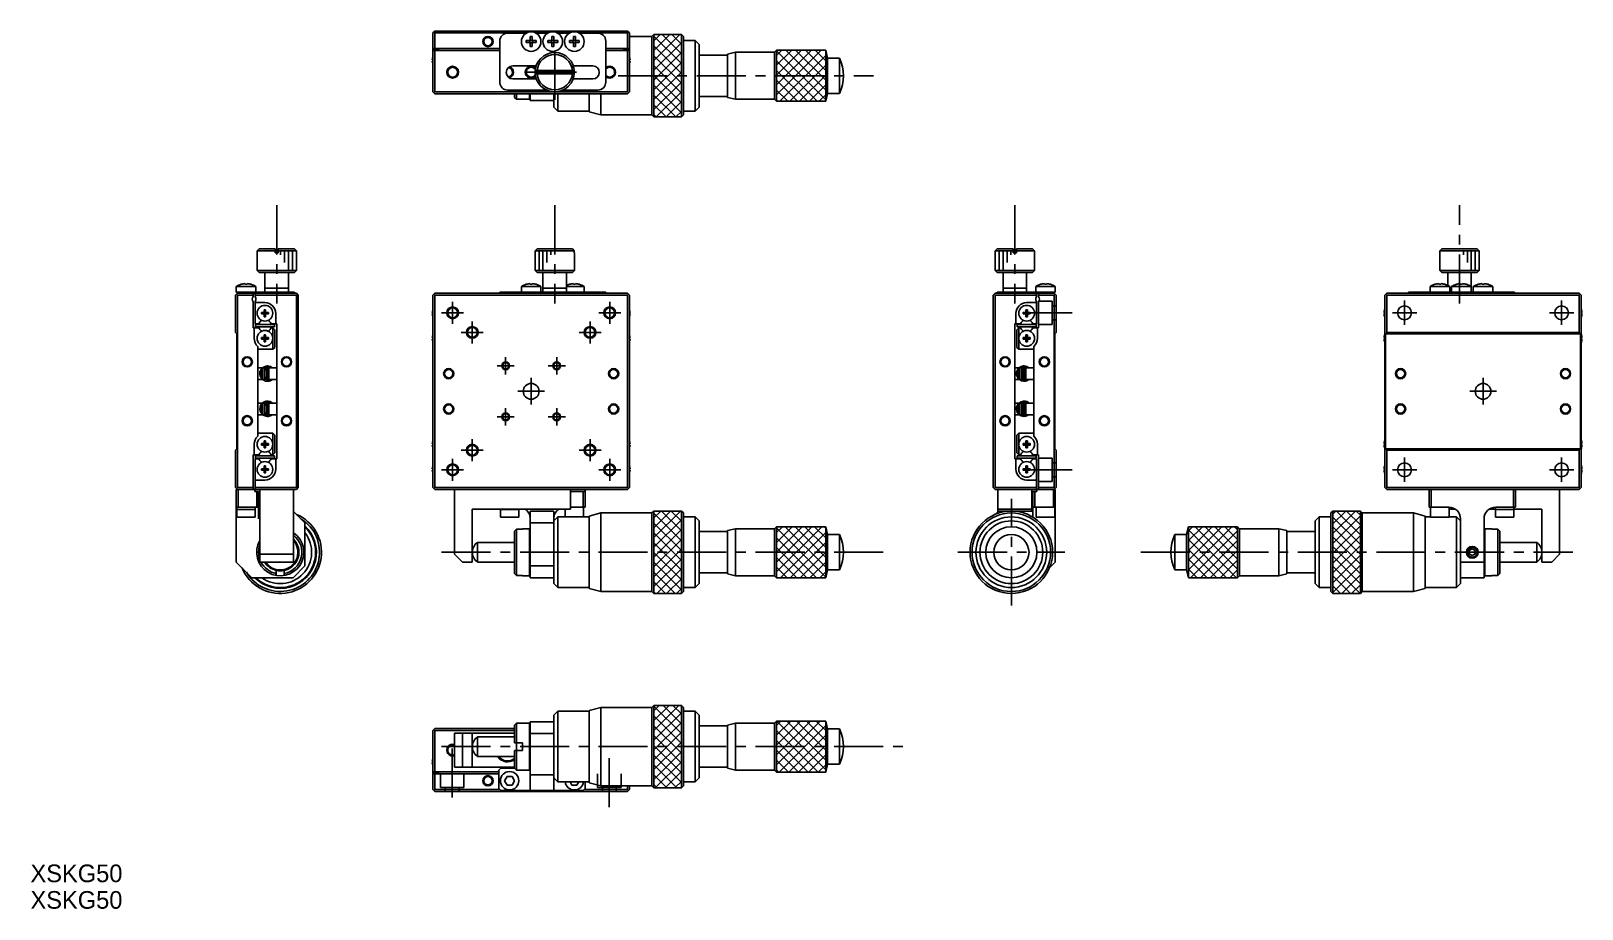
# Model space of a CAD drawing. Extents: x 5 to 400, y 5 to 228.
import ezdxf

# ---------------------------------------------------------------- set-up
doc = ezdxf.new("R2010")
doc.units = 0
doc.header["$LTSCALE"] = 10
doc.linetypes.add('CENTER', pattern=[2, 1.25, -0.25, 0.25, -0.25])
doc.linetypes.add('DASHED', pattern=[3.5, 2, -1.5])
doc.layers.get('0').update_dxf_attribs({"linetype": 'CONTINUOUS'})
doc.layers.add('CENTER', color=1, linetype='CENTER')
doc.styles.get("Standard").update_dxf_attribs({"font": 'FGP教科書体NT-M'})

msp = doc.modelspace()

# ---------------------------------------------------------------- texts
at = {"color": 7}
for p in [(4.880034, 11.43996), (4.880034, 4.672371)]:
    msp.add_text('XSKG50', height=4.5, dxfattribs=at).set_placement(p)

# ---------------------------------------------------------------- linework, layer by layer
at = {"color": 7, "linetype": 'CONTINUOUS'}
for p, q in [((107.377893, 227.801926), (107.877893, 228.301926)), ((107.377893, 212.801926), (107.377893, 227.801926)), ((107.627893, 228.051926), (107.877893, 227.801926)), ((107.877893, 228.301926), (156.877893, 228.301926)), ((107.877893, 227.801926), (107.877893, 223.801926)), ((131.190459, 227.801926), (107.877893, 227.801926)), ((124.377893, 215.251926), (124.377893, 225.751926)), ((126.377893, 227.751926), (131.102158, 227.751926)), ((131.119304, 225.341926), (131.119304, 225.861926)), ((131.119304, 225.861926), (132.117893, 225.861926)), ((132.117893, 225.341926), (131.119304, 225.341926)), ((132.076518, 225.341926), (132.076518, 225.861926)), ((132.117893, 226.860515), (132.637893, 226.860515)), ((132.117893, 225.861926), (132.117893, 226.860515)), ((132.117893, 225.903301), (132.637893, 225.903301)), ((132.117893, 224.343336), (132.117893, 225.341926)), ((132.637893, 225.300551), (132.117893, 225.300551)), ((132.637893, 226.860515), (132.637893, 225.861926)), ((132.637893, 225.861926), (133.636483, 225.861926)), ((132.637893, 225.341926), (132.637893, 224.343336)), ((133.636483, 225.341926), (132.637893, 225.341926)), ((132.679268, 225.861926), (132.679268, 225.341926)), ((136.690459, 227.801926), (133.565327, 227.801926)), ((133.636483, 225.861926), (133.636483, 225.341926)), ((133.653628, 227.751926), (136.602158, 227.751926)), ((136.619304, 225.341926), (136.619304, 225.861926)), ((136.619304, 225.861926), (137.617893, 225.861926)), ((137.617893, 225.341926), (136.619304, 225.341926)), ((137.576518, 225.341926), (137.576518, 225.861926)), ((137.617893, 226.860515), (138.137893, 226.860515)), ((137.617893, 225.861926), (137.617893, 226.860515)), ((137.617893, 225.903301), (138.137893, 225.903301)), ((137.617893, 224.343336), (137.617893, 225.341926)), ((138.137893, 225.300551), (137.617893, 225.300551)), ((138.137893, 226.860515), (138.137893, 225.861926)), ((138.137893, 225.861926), (139.136483, 225.861926)), ((138.137893, 225.341926), (138.137893, 224.343336)), ((139.136483, 225.341926), (138.137893, 225.341926)), ((138.179268, 225.861926), (138.179268, 225.341926)), ((142.190459, 227.801926), (139.065327, 227.801926)), ((139.136483, 225.861926), (139.136483, 225.341926)), ((139.153628, 227.751926), (142.102158, 227.751926)), ((142.119304, 225.341926), (142.119304, 225.861926)), ((142.119304, 225.861926), (143.117893, 225.861926)), ((143.117893, 225.341926), (142.119304, 225.341926)), ((143.076518, 225.341926), (143.076518, 225.861926)), ((143.117893, 226.860515), (143.637893, 226.860515)), ((143.117893, 225.861926), (143.117893, 226.860515)), ((143.117893, 225.903301), (143.637893, 225.903301)), ((143.117893, 224.343336), (143.117893, 225.341926)), ((143.637893, 225.300551), (143.117893, 225.300551)), ((143.637893, 226.860515), (143.637893, 225.861926)), ((143.637893, 225.861926), (144.636483, 225.861926)), ((143.637893, 225.341926), (143.637893, 224.343336)), ((144.636483, 225.341926), (143.637893, 225.341926)), ((143.679268, 225.861926), (143.679268, 225.341926)), ((156.877893, 227.801926), (144.565327, 227.801926)), ((144.636483, 225.861926), (144.636483, 225.341926)), ((144.653628, 227.751926), (149.377893, 227.751926)), ((151.377893, 225.751926), (151.377893, 215.251926)), ((156.877893, 228.301926), (157.377893, 227.801926)), ((156.877893, 227.801926), (157.127893, 228.051926)), ((156.877893, 223.801926), (156.877893, 227.801926)), ((157.377893, 212.801926), (157.377893, 227.801926)), ((163.127893, 226.901926), (157.377893, 226.901926)), ((163.627893, 227.401926), (163.127893, 226.901926)), ((163.127893, 226.901926), (163.127893, 206.901926)), ((163.627893, 227.401926), (163.627893, 206.401926)), ((170.627893, 227.401926), (163.627893, 227.401926)), ((170.627893, 227.401926), (163.627893, 227.401926)), ((163.627893, 227.401926), (163.627893, 206.401926)), ((170.627893, 227.401926), (170.627893, 206.401926)), ((171.127893, 226.901926), (170.627893, 227.401926)), ((170.627893, 206.401926), (170.627893, 227.401926)), ((171.127893, 226.901926), (171.127893, 206.901926)), ((174.127893, 225.901926), (171.127893, 225.901926)), ((174.127893, 225.901926), (174.127893, 207.901926)), ((175.127893, 224.901926), (174.127893, 225.901926)), ((107.303749, 221.690542), (107.308372, 221.688287)), ((124.377893, 223.801926), (107.377893, 223.801926)), ((107.377893, 223.551926), (108.777893, 223.551926)), ((124.377893, 223.301926), (107.377893, 223.301926)), ((107.877893, 223.301926), (107.877893, 212.801926)), ((108.777893, 223.301926), (108.777893, 223.551926)), ((132.637893, 224.343336), (132.117893, 224.343336)), ((138.137893, 224.343336), (137.617893, 224.343336)), ((143.637893, 224.343336), (143.117893, 224.343336)), ((157.377893, 223.801926), (151.377893, 223.801926)), ((157.377893, 223.301926), (151.377893, 223.301926)), ((157.377893, 223.551926), (155.977893, 223.551926)), ((155.977893, 223.301926), (155.977893, 223.551926)), ((156.877893, 212.801926), (156.877893, 223.301926)), ((157.447415, 221.688287), (157.452037, 221.690542)), ((175.127893, 224.901926), (175.127893, 208.901926)), ((182.377893, 222.151926), (175.127893, 222.151926)), ((184.377893, 222.901926), (182.377893, 222.401926)), ((182.377893, 222.401926), (182.377893, 211.401926)), ((184.377893, 222.901926), (184.377893, 210.901926)), ((194.377893, 222.901926), (184.377893, 222.901926)), ((194.877893, 223.401926), (194.377893, 222.901926)), ((194.377893, 222.901926), (194.377893, 210.901926)), ((194.877893, 223.401926), (194.877893, 210.401926)), ((207.377893, 223.401926), (194.877893, 223.401926)), ((207.377893, 223.401926), (194.877893, 223.401926)), ((194.877893, 223.401926), (194.877893, 210.401926)), ((207.377893, 223.401926), (207.377893, 210.401926)), ((207.877893, 221.401926), (207.377893, 223.401926)), ((207.377893, 210.401926), (207.377893, 223.401926)), ((207.877893, 221.401926), (207.877893, 212.401926)), ((210.864726, 221.401926), (207.877893, 221.401926)), ((210.864726, 221.401926), (210.864726, 212.401926)), ((107.188034, 220.981926), (107.308372, 220.981926)), ((107.308372, 220.621926), (107.188034, 220.621926)), ((107.308372, 219.915564), (107.303749, 219.91331)), ((107.308372, 220.981926), (107.308372, 220.621926)), ((127.677893, 219.401926), (133.640806, 219.401926)), ((143.361868, 218.201926), (133.393919, 218.201926)), ((133.393919, 217.401926), (143.361868, 217.401926)), ((143.114981, 219.401926), (148.077893, 219.401926)), ((157.447415, 220.981926), (157.567752, 220.981926)), ((157.447415, 220.621926), (157.447415, 220.981926)), ((157.567752, 220.621926), (157.447415, 220.621926)), ((157.452037, 219.91331), (157.447415, 219.915564)), ((133.675766, 216.101926), (127.677893, 216.101926)), ((148.077893, 216.101926), (143.08002, 216.101926)), ((107.877893, 212.301926), (107.377893, 212.801926)), ((107.877893, 212.801926), (107.627893, 212.551926)), ((107.877893, 212.801926), (156.877893, 212.801926)), ((156.877893, 212.301926), (107.877893, 212.301926)), ((136.304852, 213.251926), (126.377893, 213.251926)), ((128.127893, 211.401926), (128.127893, 212.301926)), ((128.127893, 211.401926), (128.627893, 210.901926)), ((128.627893, 212.301926), (128.627893, 210.901926)), ((128.627893, 210.901926), (131.927893, 210.901926)), ((131.927893, 210.901926), (131.927893, 212.301926)), ((131.927893, 210.901926), (132.127893, 211.101926)), ((132.127893, 210.601926), (132.127893, 212.301926)), ((138.127893, 210.601926), (132.127893, 210.601926)), ((138.127893, 212.301926), (138.127893, 208.901926)), ((139.127893, 212.301926), (139.127893, 207.901926)), ((149.377893, 213.251926), (140.450934, 213.251926)), ((147.127893, 212.301926), (147.127893, 207.701926)), ((150.127893, 212.301926), (150.127893, 206.901926)), ((157.127893, 212.551926), (156.877893, 212.801926)), ((157.377893, 212.801926), (156.877893, 212.301926)), ((175.127893, 211.651926), (182.377893, 211.651926)), ((182.377893, 211.401926), (184.377893, 210.901926)), ((184.377893, 210.901926), (194.377893, 210.901926)), ((194.377893, 210.901926), (194.877893, 210.401926)), ((194.877893, 210.401926), (207.377893, 210.401926)), ((194.877893, 210.401926), (207.377893, 210.401926)), ((207.377893, 210.401926), (207.877893, 212.401926)), ((207.877893, 212.401926), (210.864726, 212.401926)), ((138.127893, 208.901926), (139.127893, 207.901926)), ((139.127893, 207.901926), (147.127893, 207.901926)), ((147.127893, 207.701926), (150.127893, 206.901926)), ((150.127893, 206.901926), (163.127893, 206.901926)), ((163.127893, 206.901926), (163.627893, 206.401926)), ((163.627893, 206.401926), (170.627893, 206.401926)), ((163.627893, 206.401926), (170.627893, 206.401926)), ((170.627893, 206.401926), (171.127893, 206.901926)), ((171.127893, 207.901926), (174.127893, 207.901926)), ((174.127893, 207.901926), (175.127893, 208.901926)), ((63.082821, 172.801788), (62.582821, 172.301788)), ((67.182821, 172.301788), (62.582821, 172.301788)), ((62.582821, 172.301788), (62.582821, 167.301788)), ((63.082821, 172.801788), (67.182821, 172.801788)), ((67.182821, 171.801788), (67.182821, 172.801788)), ((67.182821, 171.801788), (67.982821, 171.801788)), ((67.982821, 172.801788), (72.082821, 172.801788)), ((67.982821, 171.801788), (67.982821, 172.801788)), ((72.582821, 172.301788), (67.982821, 172.301788)), ((72.582821, 172.301788), (72.082821, 172.801788)), ((72.582821, 167.301788), (72.582821, 172.301788)), ((133.377893, 171.801788), (133.377893, 167.301788)), ((133.377893, 171.801788), (133.393919, 171.801788)), ((133.393919, 172.301788), (133.895706, 172.801788)), ((133.393919, 171.801788), (133.393919, 172.301788)), ((143.361868, 172.301788), (133.393919, 172.301788)), ((133.895706, 172.801788), (142.86008, 172.801788)), ((142.86008, 172.801788), (143.361868, 172.301788)), ((143.361868, 172.301788), (143.361868, 171.801788)), ((143.361868, 171.801788), (143.377893, 171.801788)), ((143.377893, 167.301788), (143.377893, 171.801788)), ((251.04978, 172.801788), (250.54978, 172.301788)), ((255.14978, 172.301788), (250.54978, 172.301788)), ((250.54978, 172.301788), (250.54978, 167.301788)), ((251.04978, 172.801788), (255.14978, 172.801788)), ((255.14978, 172.801788), (255.14978, 171.801788)), ((255.14978, 171.801788), (255.94978, 171.801788)), ((255.94978, 172.801788), (260.04978, 172.801788)), ((255.94978, 171.801788), (255.94978, 172.801788)), ((260.54978, 172.301788), (255.94978, 172.301788)), ((260.54978, 172.301788), (260.04978, 172.801788)), ((260.54978, 167.301788), (260.54978, 172.301788)), ((363.771661, 171.801788), (363.787687, 171.801788)), ((363.771661, 171.801788), (363.771661, 167.301788)), ((363.787687, 172.301788), (364.289474, 172.801788)), ((363.787687, 171.801788), (363.787687, 172.301788)), ((373.755636, 172.301788), (363.787687, 172.301788)), ((364.289474, 172.801788), (373.253848, 172.801788)), ((373.253848, 172.801788), (373.755636, 172.301788)), ((373.755636, 172.301788), (373.755636, 171.801788)), ((373.755636, 171.801788), (373.771661, 171.801788)), ((373.771661, 167.301788), (373.771661, 171.801788)), ((62.582821, 167.301788), (63.082821, 166.801788)), ((62.582821, 167.301788), (72.582821, 167.301788)), ((72.082821, 166.801788), (63.082821, 166.801788)), ((64.582821, 166.801788), (64.582821, 161.801788)), ((70.582821, 161.801788), (70.582821, 166.801788)), ((72.082821, 166.801788), (72.582821, 167.301788)), ((133.377893, 167.301788), (143.377893, 167.301788)), ((133.377893, 167.301788), (133.877893, 166.801788)), ((142.877893, 166.801788), (133.877893, 166.801788)), ((135.377893, 166.801788), (135.377893, 161.801788)), ((141.377893, 161.801788), (141.377893, 166.801788)), ((142.877893, 166.801788), (143.377893, 167.301788)), ((250.54978, 167.301788), (260.54978, 167.301788)), ((250.54978, 167.301788), (251.04978, 166.801788)), ((260.04978, 166.801788), (251.04978, 166.801788)), ((252.54978, 166.801788), (252.54978, 161.801788)), ((258.54978, 161.801788), (258.54978, 166.801788)), ((260.04978, 166.801788), (260.54978, 167.301788)), ((363.771661, 167.301788), (373.771661, 167.301788)), ((363.771661, 167.301788), (364.271661, 166.801788)), ((364.271661, 166.801788), (373.271661, 166.801788)), ((365.771661, 166.801788), (365.771661, 163.482916)), ((371.771661, 161.801788), (371.771661, 166.801788)), ((373.271661, 166.801788), (373.771661, 167.301788)), ((57.282821, 163.193445), (62.282821, 163.193445)), ((57.282821, 163.193445), (57.282821, 161.801788)), ((58.524231, 163.764368), (58.520888, 163.771223)), ((59.522821, 163.764368), (59.522821, 163.93674)), ((60.042821, 163.764368), (59.522821, 163.764368)), ((60.042821, 163.93674), (60.042821, 163.764368)), ((61.044754, 163.771223), (61.04141, 163.764368)), ((62.282821, 161.801788), (62.282821, 163.193445)), ((64.582821, 162.801788), (70.582821, 162.801788)), ((129.877893, 163.193445), (134.877893, 163.193445)), ((129.877893, 163.193445), (129.877893, 161.801788)), ((131.119304, 163.764368), (131.11596, 163.771223)), ((132.117893, 163.764368), (132.117893, 163.93674)), ((132.637893, 163.764368), (132.117893, 163.764368)), ((132.637893, 163.93674), (132.637893, 163.764368)), ((133.639826, 163.771223), (133.636483, 163.764368)), ((134.877893, 161.801788), (134.877893, 163.193445)), ((135.377893, 162.801788), (141.377893, 162.801788)), ((141.377893, 163.193445), (145.877893, 163.193445)), ((142.119304, 163.764368), (142.11596, 163.771223)), ((143.117893, 163.764368), (143.117893, 163.93674)), ((143.637893, 163.764368), (143.117893, 163.764368)), ((143.637893, 163.93674), (143.637893, 163.764368)), ((144.639826, 163.771223), (144.636483, 163.764368)), ((145.877893, 161.801788), (145.877893, 163.193445)), ((252.54978, 162.801788), (258.54978, 162.801788)), ((260.84978, 163.193445), (265.84978, 163.193445)), ((260.84978, 163.193445), (260.84978, 161.801788)), ((262.09119, 163.764368), (262.087847, 163.771223)), ((263.08978, 163.764368), (263.08978, 163.93674)), ((263.60978, 163.764368), (263.08978, 163.764368)), ((263.60978, 163.93674), (263.60978, 163.764368)), ((264.611713, 163.771223), (264.608369, 163.764368)), ((265.84978, 161.801788), (265.84978, 163.193445)), ((361.271661, 163.193445), (361.271661, 161.801788)), ((361.271661, 163.193445), (366.271661, 163.193445)), ((362.513072, 163.764368), (362.509728, 163.771223)), ((363.511661, 163.764368), (363.511661, 163.93674)), ((364.031661, 163.764368), (363.511661, 163.764368)), ((364.031661, 163.93674), (364.031661, 163.764368)), ((365.033594, 163.771223), (365.030251, 163.764368)), ((366.271661, 161.801788), (366.271661, 163.193445)), ((366.271661, 162.801788), (366.771661, 162.801788)), ((366.771661, 163.193445), (366.771661, 161.801788)), ((366.771661, 163.193445), (371.771661, 163.193445)), ((368.013072, 163.764368), (368.009728, 163.771223)), ((369.011661, 163.764368), (369.011661, 163.93674)), ((369.531661, 163.764368), (369.011661, 163.764368)), ((369.531661, 163.93674), (369.531661, 163.764368)), ((370.533594, 163.771223), (370.530251, 163.764368)), ((372.271661, 163.193445), (372.271661, 161.801788)), ((372.271661, 163.193445), (377.271661, 163.193445)), ((373.513072, 163.764368), (373.509728, 163.771223)), ((374.511661, 163.764368), (374.511661, 163.93674)), ((375.031661, 163.764368), (374.511661, 163.764368)), ((375.031661, 163.93674), (375.031661, 163.764368)), ((376.033594, 163.771223), (376.030251, 163.764368)), ((377.271661, 161.801788), (377.271661, 163.193445)), ((57.082821, 161.001788), (57.582821, 161.501788)), ((57.082821, 151.501788), (57.082821, 161.001788)), ((57.282821, 161.801788), (72.132821, 161.801788)), ((57.582821, 161.001788), (57.332821, 161.251788)), ((57.582821, 161.501788), (72.582821, 161.501788)), ((57.582821, 161.001788), (57.582821, 112.001788)), ((61.582821, 161.001788), (57.582821, 161.001788)), ((57.632821, 161.501788), (57.632821, 161.801788)), ((61.582821, 161.501788), (61.582821, 160.663225)), ((61.582821, 152.701788), (61.582821, 159.34035)), ((62.082821, 160.601788), (62.082821, 161.501788)), ((72.582821, 161.001788), (62.082821, 161.001788)), ((62.082821, 159.401788), (62.082821, 153.701788)), ((64.582821, 159.101788), (62.082821, 159.101788)), ((72.132821, 161.801788), (72.132821, 161.501788)), ((72.582821, 161.501788), (73.082821, 161.001788)), ((72.832821, 161.251788), (72.582821, 161.001788)), ((72.582821, 112.001788), (72.582821, 161.001788)), ((73.082821, 161.001788), (73.082821, 112.001788)), ((107.877893, 161.501788), (107.377893, 161.001788)), ((107.377893, 112.001788), (107.377893, 161.001788)), ((107.877893, 161.001788), (107.627893, 161.251788)), ((107.877893, 161.501788), (156.877893, 161.501788)), ((156.877893, 161.001788), (107.877893, 161.001788)), ((107.877893, 161.001788), (107.877893, 112.001788)), ((124.377893, 161.501788), (124.377893, 161.801788)), ((151.377893, 161.801788), (124.377893, 161.801788)), ((151.377893, 161.801788), (151.377893, 161.501788)), ((157.377893, 161.001788), (156.877893, 161.501788)), ((157.127893, 161.251788), (156.877893, 161.001788)), ((156.877893, 112.001788), (156.877893, 161.001788)), ((157.377893, 161.001788), (157.377893, 112.001788)), ((250.54978, 161.501788), (250.04978, 161.001788)), ((250.04978, 112.001788), (250.04978, 161.001788)), ((250.54978, 161.001788), (250.29978, 161.251788)), ((250.54978, 161.501788), (265.54978, 161.501788)), ((261.04978, 161.001788), (250.54978, 161.001788)), ((250.54978, 161.001788), (250.54978, 112.001788)), ((250.99978, 161.501788), (250.99978, 161.801788)), ((250.99978, 161.801788), (265.84978, 161.801788)), ((258.54978, 159.101788), (261.04978, 159.101788)), ((261.04978, 161.501788), (261.04978, 160.601788)), ((261.04978, 159.401788), (261.04978, 153.701788)), ((261.54978, 161.501788), (261.54978, 160.663225)), ((265.54978, 161.001788), (261.54978, 161.001788)), ((261.54978, 159.34035), (261.54978, 152.701788)), ((265.49978, 161.801788), (265.49978, 161.501788)), ((266.04978, 161.001788), (265.54978, 161.501788)), ((265.79978, 161.251788), (265.54978, 161.001788)), ((265.54978, 112.001788), (265.54978, 161.001788)), ((266.04978, 161.001788), (266.04978, 151.501788)), ((350.271661, 161.501788), (349.771661, 161.001788)), ((349.771661, 112.001788), (349.771661, 161.001788)), ((350.271661, 161.001788), (350.021661, 161.251788)), ((350.271661, 161.501788), (399.271661, 161.501788)), ((350.271661, 161.001788), (350.271661, 151.501788)), ((399.271661, 161.001788), (350.271661, 161.001788)), ((355.771661, 161.501788), (355.771661, 161.801788)), ((355.771661, 161.801788), (382.771661, 161.801788)), ((382.771661, 161.801788), (382.771661, 161.501788)), ((399.771661, 161.001788), (399.271661, 161.501788)), ((399.521661, 161.251788), (399.271661, 161.001788)), ((399.271661, 151.501788), (399.271661, 161.001788)), ((399.771661, 161.001788), (399.771661, 112.001788)), ((63.696459, 156.581788), (64.402821, 156.581788)), ((63.696459, 156.221788), (63.696459, 156.581788)), ((64.402821, 156.221788), (63.696459, 156.221788)), ((64.402821, 157.288149), (64.762821, 157.288149)), ((64.402821, 156.581788), (64.402821, 157.288149)), ((64.413193, 156.571415), (64.402821, 156.581788)), ((64.413193, 156.23216), (64.402821, 156.221788)), ((64.402821, 155.515426), (64.402821, 156.221788)), ((64.762821, 155.515426), (64.402821, 155.515426)), ((64.413193, 156.23216), (64.413193, 156.571415)), ((64.413193, 156.571415), (64.752449, 156.571415)), ((64.752449, 156.23216), (64.413193, 156.23216)), ((64.752449, 156.571415), (64.762821, 156.581788)), ((64.752449, 156.571415), (64.752449, 156.23216)), ((64.752449, 156.23216), (64.762821, 156.221788)), ((64.762821, 157.288149), (64.762821, 156.581788)), ((64.762821, 156.581788), (65.469182, 156.581788)), ((65.469182, 156.221788), (64.762821, 156.221788)), ((64.762821, 155.515426), (64.762821, 156.221788)), ((65.469182, 156.581788), (65.469182, 156.221788)), ((67.332821, 153.701788), (67.332821, 156.351788)), ((107.188034, 156.581788), (107.308372, 156.581788)), ((107.308372, 156.221788), (107.188034, 156.221788)), ((107.303749, 157.290404), (107.308372, 157.288149)), ((107.308372, 155.515426), (107.303749, 155.513172)), ((107.308372, 156.581788), (107.308372, 156.221788)), ((157.447415, 157.288149), (157.452037, 157.290404)), ((157.447415, 156.221788), (157.447415, 156.581788)), ((157.447415, 156.581788), (157.567752, 156.581788)), ((157.567752, 156.221788), (157.447415, 156.221788)), ((157.452037, 155.513172), (157.447415, 155.515426)), ((255.79978, 153.701788), (255.79978, 156.351788)), ((257.663418, 156.221788), (257.663418, 156.581788)), ((257.663418, 156.581788), (258.36978, 156.581788)), ((258.36978, 156.221788), (257.663418, 156.221788)), ((258.36978, 157.288149), (258.72978, 157.288149)), ((258.36978, 157.288149), (258.36978, 156.581788)), ((258.380152, 156.571415), (258.36978, 156.581788)), ((258.380152, 156.23216), (258.36978, 156.221788)), ((258.36978, 155.515426), (258.36978, 156.221788)), ((258.72978, 155.515426), (258.36978, 155.515426)), ((258.380152, 156.571415), (258.719407, 156.571415)), ((258.380152, 156.23216), (258.380152, 156.571415)), ((258.719407, 156.23216), (258.380152, 156.23216)), ((258.719407, 156.571415), (258.72978, 156.581788)), ((258.719407, 156.571415), (258.719407, 156.23216)), ((258.719407, 156.23216), (258.72978, 156.221788)), ((258.72978, 157.288149), (258.72978, 156.581788)), ((258.72978, 156.581788), (259.436141, 156.581788)), ((258.72978, 156.221788), (258.72978, 155.515426)), ((259.436141, 156.221788), (258.72978, 156.221788)), ((259.436141, 156.581788), (259.436141, 156.221788)), ((349.581802, 156.581788), (349.70214, 156.581788)), ((349.70214, 156.221788), (349.581802, 156.221788)), ((349.697517, 157.290404), (349.70214, 157.288149)), ((349.70214, 155.515426), (349.697517, 155.513172)), ((349.70214, 156.581788), (349.70214, 156.221788)), ((399.841183, 157.288149), (399.845805, 157.290404)), ((399.841183, 156.581788), (399.96152, 156.581788)), ((399.841183, 156.221788), (399.841183, 156.581788)), ((399.96152, 156.221788), (399.841183, 156.221788)), ((399.845805, 155.513172), (399.841183, 155.515426)), ((57.082821, 151.501788), (57.432821, 151.151788)), ((57.432821, 151.151788), (57.432821, 121.851788)), ((63.038409, 152.701788), (61.582821, 152.701788)), ((61.832821, 152.701788), (61.832821, 150.001788)), ((62.082821, 153.701788), (63.038409, 153.701788)), ((62.182821, 152.901788), (62.182821, 153.501788)), ((62.182821, 153.501788), (66.982821, 153.501788)), ((62.182821, 152.901788), (66.982821, 152.901788)), ((63.038409, 153.701788), (63.208006, 153.995538)), ((63.208006, 152.408038), (63.038409, 152.701788)), ((63.696459, 150.181788), (64.402821, 150.181788)), ((63.696459, 149.821788), (63.696459, 150.181788)), ((64.402821, 150.888149), (64.762821, 150.888149)), ((64.402821, 150.181788), (64.402821, 150.888149)), ((64.413193, 150.171415), (64.402821, 150.181788)), ((64.413193, 149.83216), (64.413193, 150.171415)), ((64.413193, 150.171415), (64.752449, 150.171415)), ((64.752449, 150.171415), (64.762821, 150.181788)), ((64.752449, 150.171415), (64.752449, 149.83216)), ((64.762821, 150.888149), (64.762821, 150.181788)), ((64.762821, 150.181788), (65.469182, 150.181788)), ((65.469182, 150.181788), (65.469182, 149.821788)), ((65.957636, 153.995538), (66.127233, 153.701788)), ((66.127233, 152.701788), (65.957636, 152.408038)), ((66.127233, 153.701788), (67.582821, 153.701788)), ((66.582821, 152.701788), (66.127233, 152.701788)), ((66.582821, 152.701788), (67.082821, 152.201788)), ((66.582821, 147.201788), (66.582821, 152.701788)), ((66.982821, 153.501788), (66.982821, 152.901788)), ((67.082821, 152.201788), (67.082821, 147.701788)), ((67.582821, 153.701788), (67.582821, 119.301788)), ((107.188034, 150.181788), (107.308372, 150.181788)), ((107.303749, 150.890404), (107.308372, 150.888149)), ((107.308372, 150.181788), (107.308372, 149.821788)), ((157.447415, 150.888149), (157.452037, 150.890404)), ((157.447415, 149.821788), (157.447415, 150.181788)), ((157.447415, 150.181788), (157.567752, 150.181788)), ((257.005368, 153.701788), (255.54978, 153.701788)), ((255.54978, 119.301788), (255.54978, 153.701788)), ((256.04978, 152.201788), (256.54978, 152.701788)), ((256.04978, 147.701788), (256.04978, 152.201788)), ((260.94978, 153.501788), (256.14978, 153.501788)), ((256.14978, 152.901788), (256.14978, 153.501788)), ((260.94978, 152.901788), (256.14978, 152.901788)), ((256.54978, 152.701788), (257.005368, 152.701788)), ((256.54978, 152.701788), (256.54978, 147.201788)), ((257.174964, 153.995538), (257.005368, 153.701788)), ((257.005368, 152.701788), (257.174964, 152.408038)), ((257.663418, 149.821788), (257.663418, 150.181788)), ((257.663418, 150.181788), (258.36978, 150.181788)), ((258.36978, 150.888149), (258.72978, 150.888149)), ((258.36978, 150.888149), (258.36978, 150.181788)), ((258.380152, 150.171415), (258.36978, 150.181788)), ((258.380152, 150.171415), (258.719407, 150.171415)), ((258.380152, 149.83216), (258.380152, 150.171415)), ((258.719407, 150.171415), (258.72978, 150.181788)), ((258.719407, 150.171415), (258.719407, 149.83216)), ((258.72978, 150.888149), (258.72978, 150.181788)), ((258.72978, 150.181788), (259.436141, 150.181788)), ((259.436141, 150.181788), (259.436141, 149.821788)), ((260.094192, 153.701788), (259.924595, 153.995538)), ((259.924595, 152.408038), (260.094192, 152.701788)), ((261.04978, 153.701788), (260.094192, 153.701788)), ((260.094192, 152.701788), (261.54978, 152.701788)), ((260.94978, 153.501788), (260.94978, 152.901788)), ((261.29978, 152.701788), (261.29978, 150.001788)), ((265.69978, 151.151788), (266.04978, 151.501788)), ((265.69978, 121.851788), (265.69978, 151.151788)), ((349.581802, 150.181788), (349.70214, 150.181788)), ((349.697517, 150.890404), (349.70214, 150.888149)), ((349.70214, 150.181788), (349.70214, 149.821788)), ((349.921661, 151.151788), (350.271661, 151.501788)), ((349.921661, 121.851788), (349.921661, 151.151788)), ((349.921661, 151.151788), (399.621661, 151.151788)), ((350.271661, 151.501788), (399.271661, 151.501788)), ((399.271661, 151.501788), (399.621661, 151.151788)), ((399.621661, 151.151788), (399.621661, 121.851788)), ((399.841183, 150.888149), (399.845805, 150.890404)), ((399.841183, 150.181788), (399.96152, 150.181788)), ((399.841183, 149.821788), (399.841183, 150.181788)), ((62.782821, 125.08085), (62.782821, 147.922725)), ((62.782821, 147.201788), (66.582821, 147.201788)), ((64.402821, 149.821788), (63.696459, 149.821788)), ((64.413193, 149.83216), (64.402821, 149.821788)), ((64.402821, 149.115426), (64.402821, 149.821788)), ((64.762821, 149.115426), (64.402821, 149.115426)), ((64.752449, 149.83216), (64.413193, 149.83216)), ((64.752449, 149.83216), (64.762821, 149.821788)), ((65.469182, 149.821788), (64.762821, 149.821788)), ((64.762821, 149.115426), (64.762821, 149.821788)), ((67.082821, 147.701788), (66.582821, 147.201788)), ((107.308372, 149.821788), (107.188034, 149.821788)), ((107.308372, 149.115426), (107.303749, 149.113172)), ((157.567752, 149.821788), (157.447415, 149.821788)), ((157.452037, 149.113172), (157.447415, 149.115426)), ((256.54978, 147.201788), (256.04978, 147.701788)), ((260.34978, 147.201788), (256.54978, 147.201788)), ((258.36978, 149.821788), (257.663418, 149.821788)), ((258.380152, 149.83216), (258.36978, 149.821788)), ((258.36978, 149.115426), (258.36978, 149.821788)), ((258.72978, 149.115426), (258.36978, 149.115426)), ((258.719407, 149.83216), (258.380152, 149.83216)), ((258.719407, 149.83216), (258.72978, 149.821788)), ((258.72978, 149.821788), (258.72978, 149.115426)), ((259.436141, 149.821788), (258.72978, 149.821788)), ((260.34978, 147.922725), (260.34978, 125.08085)), ((349.70214, 149.821788), (349.581802, 149.821788)), ((349.70214, 149.115426), (349.697517, 149.113172)), ((399.96152, 149.821788), (399.841183, 149.821788)), ((399.845805, 149.113172), (399.841183, 149.115426)), ((63.982355, 142.501788), (62.782821, 142.501788)), ((63.582821, 141.918303), (64.082821, 142.447471)), ((64.582821, 142.501788), (64.082821, 142.501788)), ((64.082821, 142.501788), (64.082821, 139.501788)), ((64.58281, 142.416713), (65.034944, 142.547815)), ((64.582821, 139.501788), (64.582821, 142.501788)), ((64.782821, 142.001788), (64.782821, 142.501788)), ((65.034971, 142.759834), (65.034971, 139.259834)), ((66.00385, 142.80079), (65.262307, 142.958514)), ((65.43429, 142.791672), (65.432532, 142.790836)), ((65.465879, 142.805689), (65.43429, 142.791672)), ((65.434971, 139.259834), (65.434971, 142.759834)), ((65.434971, 142.158223), (65.582789, 142.418149)), ((65.498116, 142.818108), (65.465879, 142.805689)), ((65.530922, 142.8289), (65.498116, 142.818108)), ((65.564216, 142.838039), (65.530922, 142.8289)), ((65.597917, 142.845502), (65.564216, 142.838039)), ((65.582821, 142.501788), (65.582821, 139.501788)), ((67.582821, 142.501788), (65.582821, 142.501788)), ((65.631941, 142.851273), (65.597917, 142.845502)), ((65.666207, 142.855336), (65.631941, 142.851273)), ((65.70063, 142.857681), (65.666207, 142.855336)), ((65.735126, 142.858305), (65.70063, 142.857681)), ((65.769612, 142.857203), (65.735126, 142.858305)), ((65.804002, 142.85438), (65.769612, 142.857203)), ((65.838212, 142.849841), (65.804002, 142.85438)), ((65.87216, 142.843597), (65.838212, 142.849841)), ((65.905761, 142.835663), (65.87216, 142.843597)), ((65.902422, 142.513611), (65.896096, 142.501788)), ((65.908883, 142.526117), (65.902422, 142.513611)), ((65.938934, 142.826058), (65.905761, 142.835663)), ((66.010648, 142.797877), (65.906626, 142.501769)), ((65.915438, 142.539223), (65.908883, 142.526117)), ((65.922044, 142.552844), (65.915438, 142.539223)), ((65.928658, 142.566893), (65.922044, 142.552844)), ((65.935239, 142.581278), (65.928658, 142.566893)), ((65.941742, 142.595906), (65.935239, 142.581278)), ((65.971595, 142.814804), (65.938934, 142.826058)), ((65.948126, 142.610682), (65.941742, 142.595906)), ((65.954349, 142.625511), (65.948126, 142.610682)), ((65.960371, 142.640296), (65.954349, 142.625511)), ((65.966153, 142.654941), (65.960371, 142.640296)), ((65.971658, 142.669351), (65.966153, 142.654941)), ((66.001985, 142.80265), (65.971595, 142.814804)), ((65.97685, 142.683434), (65.971658, 142.669351)), ((65.981695, 142.697097), (65.97685, 142.683434)), ((65.986161, 142.710253), (65.981695, 142.697097)), ((65.990221, 142.722815), (65.986161, 142.710253)), ((65.993846, 142.734703), (65.990221, 142.722815)), ((65.997015, 142.745839), (65.993846, 142.734703)), ((65.999707, 142.756152), (65.997015, 142.745839)), ((66.001903, 142.765573), (65.999707, 142.756152)), ((66.000652, 142.802932), (66.002645, 142.802276)), ((66.48862, 142.501822), (66.001545, 142.801799)), ((66.00359, 142.774044), (66.001903, 142.765573)), ((66.002645, 142.802276), (66.004124, 142.800431)), ((66.004757, 142.781507), (66.00359, 142.774044)), ((66.004124, 142.800431), (66.005079, 142.797408)), ((66.005397, 142.787915), (66.004757, 142.781507)), ((66.005079, 142.797408), (66.005504, 142.793227)), ((66.005504, 142.793227), (66.005397, 142.787915)), ((256.64484, 142.501788), (255.54978, 142.501788)), ((256.34978, 141.918303), (256.84978, 142.447471)), ((257.34978, 142.501788), (256.84978, 142.501788)), ((256.84978, 142.501788), (256.84978, 139.501788)), ((257.183282, 142.822677), (257.130615, 142.80265)), ((257.3496, 142.460387), (257.697627, 142.547833)), ((257.349766, 142.453536), (257.359551, 142.455162)), ((257.34978, 139.501788), (257.34978, 142.501788)), ((257.359551, 142.455162), (257.374272, 142.456969)), ((257.374272, 142.456969), (257.38907, 142.458021)), ((257.38907, 142.458021), (257.403905, 142.458317)), ((257.403905, 142.458317), (257.418739, 142.457853)), ((257.418739, 142.457853), (257.433531, 142.456632)), ((257.433531, 142.456632), (257.448243, 142.454657)), ((257.448243, 142.454657), (257.462836, 142.451934)), ((257.462836, 142.451934), (257.477271, 142.44847)), ((257.477271, 142.44847), (257.491511, 142.444275)), ((257.491511, 142.444275), (257.505518, 142.439363)), ((257.505518, 142.439363), (257.519255, 142.433746)), ((257.519255, 142.433746), (257.532689, 142.427442)), ((257.532689, 142.427442), (257.545785, 142.420468)), ((257.545785, 142.420468), (257.558511, 142.412843)), ((257.54978, 142.001788), (257.54978, 142.418537)), ((257.558511, 142.412843), (257.570834, 142.40459)), ((257.570834, 142.40459), (257.582724, 142.395731)), ((257.582724, 142.395731), (257.594154, 142.38629)), ((257.594154, 142.38629), (257.605096, 142.376293)), ((257.605096, 142.376293), (257.615524, 142.365766)), ((257.615524, 142.365766), (257.625414, 142.354737)), ((257.625414, 142.354737), (257.634743, 142.343234)), ((257.634743, 142.343234), (257.643491, 142.331288)), ((257.643491, 142.331288), (257.651638, 142.318928)), ((257.651638, 142.318928), (257.659166, 142.306186)), ((257.659166, 142.306186), (257.666058, 142.293092)), ((257.666058, 142.293092), (257.6723, 142.279681)), ((257.6723, 142.279681), (257.677879, 142.265983)), ((257.677879, 142.265983), (257.682782, 142.252032)), ((257.682782, 142.252032), (257.687, 142.237862)), ((257.687, 142.237862), (257.690523, 142.223507)), ((257.690523, 142.223507), (257.693345, 142.209)), ((257.693345, 142.209), (257.69546, 142.194376)), ((257.69546, 142.194376), (257.696863, 142.179669)), ((257.697629, 142.759834), (257.697629, 139.259834)), ((257.87569, 142.958607), (257.775065, 142.954981)), ((258.097629, 139.259834), (258.097629, 142.759834)), ((258.097632, 142.547515), (258.349893, 142.493209)), ((260.34978, 142.501788), (258.34978, 142.501788)), ((258.34978, 142.501788), (258.34978, 139.501788)), ((62.782821, 139.501788), (64.001559, 139.501788)), ((63.582821, 140.085272), (63.582821, 141.918303)), ((64.082821, 139.556104), (63.582821, 140.085272)), ((64.082821, 139.501788), (64.582821, 139.501788)), ((65.034969, 139.472153), (64.582753, 139.602686)), ((65.034971, 142.001788), (64.582821, 142.001788)), ((64.582821, 140.001788), (65.034971, 140.001788)), ((64.782821, 139.526311), (64.782821, 140.001788)), ((65.256948, 139.061061), (65.357737, 139.0647)), ((65.582821, 142.001788), (65.434971, 142.001788)), ((65.434971, 140.001788), (65.582821, 140.001788)), ((65.582782, 139.601523), (65.434971, 139.861445)), ((65.596181, 139.500981), (65.434974, 139.471835)), ((65.582821, 139.501788), (67.582821, 139.501788)), ((65.943294, 139.194235), (66.001985, 139.217018)), ((66.000652, 139.216736), (66.000345, 139.217468)), ((66.001985, 139.217018), (66.000652, 139.216736)), ((66.001743, 139.217954), (66.054673, 139.241556)), ((255.54978, 139.501788), (256.66312, 139.501788)), ((256.34978, 141.918303), (256.34978, 140.085272)), ((256.84978, 139.556104), (256.34978, 140.085272)), ((256.84978, 139.501788), (257.34978, 139.501788)), ((257.121743, 139.221825), (257.19142, 139.450113)), ((257.127282, 139.23285), (257.127075, 139.227453)), ((257.127075, 139.227453), (257.127376, 139.223128)), ((257.127994, 139.239283), (257.127282, 139.23285)), ((257.127376, 139.223128), (257.12784, 139.220912)), ((257.12784, 139.220912), (257.130615, 139.217018)), ((257.129209, 139.246715), (257.127994, 139.239283)), ((257.130917, 139.255098), (257.129209, 139.246715)), ((257.130615, 139.217018), (257.161006, 139.204864)), ((257.133109, 139.264382), (257.130917, 139.255098)), ((257.135771, 139.274509), (257.133109, 139.264382)), ((257.138887, 139.285415), (257.135771, 139.274509)), ((257.142437, 139.297035), (257.138887, 139.285415)), ((257.1464, 139.309296), (257.142437, 139.297035)), ((257.15075, 139.322123), (257.1464, 139.309296)), ((257.155462, 139.335436), (257.15075, 139.322123)), ((257.160506, 139.349153), (257.155462, 139.335436)), ((257.165851, 139.36319), (257.160506, 139.349153)), ((257.161006, 139.204864), (257.193667, 139.193611)), ((257.171464, 139.377459), (257.165851, 139.36319)), ((257.17731, 139.391873), (257.171464, 139.377459)), ((257.183353, 139.406344), (257.17731, 139.391873)), ((257.182611, 139.196753), (257.870305, 139.061153)), ((257.189556, 139.42078), (257.183353, 139.406344)), ((257.19588, 139.435094), (257.189556, 139.42078)), ((257.19142, 139.450113), (257.216857, 139.501797)), ((257.193667, 139.193611), (257.226839, 139.184005)), ((257.202288, 139.449197), (257.19588, 139.435094)), ((257.208738, 139.463002), (257.202288, 139.449197)), ((257.215191, 139.476423), (257.208738, 139.463002)), ((257.221608, 139.489378), (257.215191, 139.476423)), ((257.227948, 139.501788), (257.221608, 139.489378)), ((257.226839, 139.184005), (257.260441, 139.176071)), ((257.260441, 139.176071), (257.294388, 139.169827)), ((257.294388, 139.169827), (257.328599, 139.165288)), ((257.328599, 139.165288), (257.362989, 139.162465)), ((257.353294, 139.565506), (257.349767, 139.566132)), ((257.697629, 142.001788), (257.34978, 142.001788)), ((257.34978, 140.001788), (257.697629, 140.001788)), ((257.367984, 139.563378), (257.353294, 139.565506)), ((257.362989, 139.162465), (257.397474, 139.161364)), ((257.382761, 139.562003), (257.367984, 139.563378)), ((257.397587, 139.561385), (257.382761, 139.562003)), ((257.397474, 139.161364), (257.431971, 139.161987)), ((257.412422, 139.561525), (257.397587, 139.561385)), ((257.427227, 139.562423), (257.412422, 139.561525)), ((257.441963, 139.564074), (257.427227, 139.562423)), ((257.431971, 139.161987), (257.466394, 139.164333)), ((257.456592, 139.566475), (257.441963, 139.564074)), ((257.471074, 139.569616), (257.456592, 139.566475)), ((257.466394, 139.164333), (257.500659, 139.168396)), ((257.485373, 139.573488), (257.471074, 139.569616)), ((257.499452, 139.57808), (257.485373, 139.573488)), ((257.513276, 139.583377), (257.499452, 139.57808)), ((257.500659, 139.168396), (257.534684, 139.174166)), ((257.526809, 139.589365), (257.513276, 139.583377)), ((257.540019, 139.596025), (257.526809, 139.589365)), ((257.534684, 139.174166), (257.568385, 139.181629)), ((257.552872, 139.603339), (257.540019, 139.596025)), ((257.54978, 139.601569), (257.54978, 140.001788)), ((257.565338, 139.611287), (257.552872, 139.603339)), ((257.577387, 139.619846), (257.565338, 139.611287)), ((257.568385, 139.181629), (257.601678, 139.190768)), ((257.588991, 139.628994), (257.577387, 139.619846)), ((257.600121, 139.638706), (257.588991, 139.628994)), ((257.610753, 139.648957), (257.600121, 139.638706)), ((257.601678, 139.190768), (257.634484, 139.20156)), ((257.620863, 139.65972), (257.610753, 139.648957)), ((257.630427, 139.670967), (257.620863, 139.65972)), ((257.639423, 139.682671), (257.630427, 139.670967)), ((257.634484, 139.20156), (257.666721, 139.213979)), ((257.647833, 139.694802), (257.639423, 139.682671)), ((257.655636, 139.70733), (257.647833, 139.694802)), ((257.662817, 139.720225), (257.655636, 139.70733)), ((257.669359, 139.733454), (257.662817, 139.720225)), ((257.666721, 139.213979), (257.698311, 139.227996)), ((257.675249, 139.746988), (257.669359, 139.733454)), ((257.680472, 139.760793), (257.675249, 139.746988)), ((257.685019, 139.774836), (257.680472, 139.760793)), ((257.688879, 139.789084), (257.685019, 139.774836)), ((257.692043, 139.803504), (257.688879, 139.789084)), ((257.694505, 139.818062), (257.692043, 139.803504)), ((257.696259, 139.832725), (257.694505, 139.818062)), ((257.697301, 139.847456), (257.696259, 139.832725)), ((257.696863, 142.179669), (257.697552, 142.164913)), ((257.697629, 139.861445), (257.697301, 139.847456)), ((257.697552, 142.164913), (257.697629, 142.158223)), ((257.698311, 139.227996), (257.700069, 139.228832)), ((258.34978, 142.001788), (258.097629, 142.001788)), ((258.097629, 140.001788), (258.34978, 140.001788)), ((258.349914, 139.526601), (258.097656, 139.471853)), ((258.34978, 139.501788), (260.34978, 139.501788)), ((63.926828, 133.501788), (62.782821, 133.501788)), ((62.782821, 130.501788), (64.582821, 130.501788)), ((63.566709, 131.078343), (64.086825, 130.501281)), ((63.582821, 132.918303), (64.082821, 133.447471)), ((63.582821, 131.085272), (63.582821, 132.918303)), ((64.082821, 130.556104), (63.582821, 131.085272)), ((64.582821, 133.501788), (64.082821, 133.501788)), ((64.082821, 133.501788), (64.082821, 130.501788)), ((64.582699, 133.469687), (65.045683, 133.605858)), ((65.045709, 130.530196), (64.582768, 130.665753)), ((64.582821, 130.501788), (64.582821, 133.501788)), ((65.045711, 133.001788), (64.582821, 133.001788)), ((64.582821, 131.001788), (65.045711, 131.001788)), ((64.782821, 133.501788), (64.656809, 133.501788)), ((64.782821, 133.001788), (64.782821, 133.501788)), ((64.782821, 130.587792), (64.782821, 131.001788)), ((65.045711, 133.817877), (65.045711, 130.317877)), ((66.014589, 133.858833), (65.273046, 134.016557)), ((65.445029, 133.849715), (65.443271, 133.848879)), ((65.476618, 133.863732), (65.445029, 133.849715)), ((65.44571, 133.216266), (65.582776, 133.469572)), ((65.582794, 130.666169), (65.44571, 130.919488)), ((65.445711, 130.317877), (65.445711, 133.817877)), ((65.582821, 133.001788), (65.445711, 133.001788)), ((65.445711, 131.001788), (65.582821, 131.001788)), ((65.582901, 130.554169), (65.445713, 130.529878)), ((65.508856, 133.876151), (65.476618, 133.863732)), ((65.541661, 133.886943), (65.508856, 133.876151)), ((65.574955, 133.896082), (65.541661, 133.886943)), ((65.608656, 133.903545), (65.574955, 133.896082)), ((65.582821, 133.501899), (67.582821, 133.501259)), ((65.582821, 133.501788), (65.582821, 130.501788)), ((65.582821, 130.501788), (67.582821, 130.501788)), ((65.64268, 133.909315), (65.608656, 133.903545)), ((65.676946, 133.913378), (65.64268, 133.909315)), ((65.711369, 133.915724), (65.676946, 133.913378)), ((65.745866, 133.916347), (65.711369, 133.915724)), ((65.780351, 133.915246), (65.745866, 133.916347)), ((65.814741, 133.912422), (65.780351, 133.915246)), ((65.848952, 133.907883), (65.814741, 133.912422)), ((65.882899, 133.90164), (65.848952, 133.907883)), ((65.873691, 133.506815), (65.869514, 133.501788)), ((65.878239, 133.512886), (65.873691, 133.506815)), ((65.883129, 133.519962), (65.878239, 133.512886)), ((66.021388, 133.855919), (65.88154, 133.501767)), ((65.916501, 133.893706), (65.882899, 133.90164)), ((65.888333, 133.528001), (65.883129, 133.519962)), ((65.893817, 133.536954), (65.888333, 133.528001)), ((65.899548, 133.546764), (65.893817, 133.536954)), ((65.905491, 133.557373), (65.899548, 133.546764)), ((65.911609, 133.568714), (65.905491, 133.557373)), ((65.917866, 133.580719), (65.911609, 133.568714)), ((65.949673, 133.8841), (65.916501, 133.893706)), ((65.924222, 133.593313), (65.917866, 133.580719)), ((65.930638, 133.60642), (65.924222, 133.593313)), ((65.937076, 133.619958), (65.930638, 133.60642)), ((65.943496, 133.633846), (65.937076, 133.619958)), ((65.949857, 133.647997), (65.943496, 133.633846)), ((65.982334, 133.872847), (65.949673, 133.8841)), ((65.956122, 133.662325), (65.949857, 133.647997)), ((65.962252, 133.676741), (65.956122, 133.662325)), ((65.968209, 133.691159), (65.962252, 133.676741)), ((65.973956, 133.705487), (65.968209, 133.691159)), ((65.979459, 133.71964), (65.973956, 133.705487)), ((65.984683, 133.73353), (65.979459, 133.71964)), ((66.012724, 133.860693), (65.982334, 133.872847)), ((65.989597, 133.747072), (65.984683, 133.73353)), ((65.99417, 133.760183), (65.989597, 133.747072)), ((65.998375, 133.772782), (65.99417, 133.760183)), ((66.002185, 133.784792), (65.998375, 133.772782)), ((66.005577, 133.796139), (66.002185, 133.784792)), ((66.00853, 133.806754), (66.005577, 133.796139)), ((66.011026, 133.816571), (66.00853, 133.806754)), ((66.013051, 133.82553), (66.011026, 133.816571)), ((66.011392, 133.860974), (66.013337, 133.860352)), ((66.565413, 133.501838), (66.012284, 133.859842)), ((66.01459, 133.833577), (66.013051, 133.82553)), ((66.013337, 133.860352), (66.014796, 133.858604)), ((66.015636, 133.840662), (66.01459, 133.833577)), ((66.014796, 133.858604), (66.01576, 133.855739)), ((66.016181, 133.846741), (66.015636, 133.840662)), ((66.01576, 133.855739), (66.016223, 133.851777)), ((66.016223, 133.851777), (66.016181, 133.846741)), ((256.567141, 133.501788), (255.54978, 133.501788)), ((255.54978, 130.501788), (256.728362, 130.501788)), ((256.34978, 132.918303), (256.84978, 133.447471)), ((256.34978, 132.918303), (256.34978, 131.085272)), ((256.84978, 130.556104), (256.34978, 131.085272)), ((257.482284, 133.501788), (256.84978, 133.501788)), ((256.84978, 133.501788), (256.84978, 130.501788)), ((256.84978, 130.501788), (257.34978, 130.501788)), ((257.120317, 133.859842), (257.067406, 133.836255)), ((257.111005, 130.279871), (257.177788, 130.501791)), ((257.172543, 133.880719), (257.119876, 133.860693)), ((257.127572, 130.3415), (257.124584, 130.33091)), ((257.130982, 130.352789), (257.127572, 130.3415)), ((257.134794, 130.36471), (257.130982, 130.352789)), ((257.138986, 130.377193), (257.134794, 130.36471)), ((257.143532, 130.390162), (257.138986, 130.377193)), ((257.148406, 130.403542), (257.143532, 130.390162)), ((257.153578, 130.417251), (257.148406, 130.403542)), ((257.159017, 130.431208), (257.153578, 130.417251)), ((257.164692, 130.445331), (257.159017, 130.431208)), ((257.170568, 130.459535), (257.164692, 130.445331)), ((257.176611, 130.473735), (257.170568, 130.459535)), ((257.182784, 130.487847), (257.176611, 130.473735)), ((257.18905, 130.501788), (257.182784, 130.487847)), ((257.296953, 133.501901), (257.344834, 133.520674)), ((257.300904, 133.501866), (257.349533, 133.513311)), ((257.344834, 133.520674), (257.686888, 133.605876)), ((257.349533, 133.513311), (257.363533, 133.515011)), ((257.357245, 130.62142), (257.349767, 130.622408)), ((257.34978, 130.501788), (257.34978, 133.501788)), ((257.68689, 133.001788), (257.34978, 133.001788)), ((257.34978, 131.001788), (257.68689, 131.001788)), ((257.372022, 130.620045), (257.357245, 130.62142)), ((257.363533, 133.515011), (257.378331, 133.516064)), ((257.386848, 130.619427), (257.372022, 130.620045)), ((257.378331, 133.516064), (257.393166, 133.516359)), ((257.401683, 130.619567), (257.386848, 130.619427)), ((257.393166, 133.516359), (257.408, 133.515896)), ((257.416488, 130.620465), (257.401683, 130.619567)), ((257.408, 133.515896), (257.422792, 133.514675)), ((257.431224, 130.622117), (257.416488, 130.620465)), ((257.422792, 133.514675), (257.437504, 133.5127)), ((257.445852, 130.624517), (257.431224, 130.622117)), ((257.437504, 133.5127), (257.452097, 133.509976)), ((257.460335, 130.627658), (257.445852, 130.624517)), ((257.452097, 133.509976), (257.466532, 133.506512)), ((257.474634, 130.631531), (257.460335, 130.627658)), ((257.466532, 133.506512), (257.480772, 133.502318)), ((257.488713, 130.636122), (257.474634, 130.631531)), ((257.480772, 133.502318), (257.494778, 133.497405)), ((257.502537, 130.64142), (257.488713, 130.636122)), ((257.494778, 133.497405), (257.508516, 133.491789)), ((257.51607, 130.647407), (257.502537, 130.64142)), ((257.508516, 133.491789), (257.52195, 133.485484)), ((257.52928, 130.654067), (257.51607, 130.647407)), ((257.52195, 133.485484), (257.535046, 133.47851)), ((257.542133, 130.661381), (257.52928, 130.654067)), ((257.535046, 133.47851), (257.547772, 133.470886)), ((257.554599, 130.669329), (257.542133, 130.661381)), ((257.547772, 133.470886), (257.560095, 133.462633)), ((257.54978, 133.001788), (257.54978, 133.469613)), ((257.54978, 130.66621), (257.54978, 131.001788)), ((257.566648, 130.677888), (257.554599, 130.669329)), ((257.560095, 133.462633), (257.571985, 133.453774)), ((257.578252, 130.687036), (257.566648, 130.677888)), ((257.571985, 133.453774), (257.583415, 133.444333)), ((257.589382, 130.696748), (257.578252, 130.687036)), ((257.583415, 133.444333), (257.594357, 133.434335)), ((257.600014, 130.706999), (257.589382, 130.696748)), ((257.594357, 133.434335), (257.604785, 133.423808)), ((257.610124, 130.717762), (257.600014, 130.706999)), ((257.604785, 133.423808), (257.614675, 133.412779)), ((257.619687, 130.72901), (257.610124, 130.717762)), ((257.614675, 133.412779), (257.624004, 133.401277)), ((257.628684, 130.740714), (257.619687, 130.72901)), ((257.624004, 133.401277), (257.632752, 133.38933)), ((257.637093, 130.752844), (257.628684, 130.740714)), ((257.632752, 133.38933), (257.640899, 133.37697)), ((257.644897, 130.765373), (257.637093, 130.752844)), ((257.640899, 133.37697), (257.648427, 133.364228)), ((257.652078, 130.778267), (257.644897, 130.765373)), ((257.648427, 133.364228), (257.655319, 133.351135)), ((257.65862, 130.791497), (257.652078, 130.778267)), ((257.655319, 133.351135), (257.661561, 133.337723)), ((257.664509, 130.80503), (257.65862, 130.791497)), ((257.661561, 133.337723), (257.66714, 133.324025)), ((257.669733, 130.818835), (257.664509, 130.80503)), ((257.66714, 133.324025), (257.672043, 133.310075)), ((257.67428, 130.832878), (257.669733, 130.818835)), ((257.672043, 133.310075), (257.676261, 133.295905)), ((257.67814, 130.847127), (257.67428, 130.832878)), ((257.676261, 133.295905), (257.679784, 133.281549)), ((257.681304, 130.861547), (257.67814, 130.847127)), ((257.679784, 133.281549), (257.682606, 133.267043)), ((257.683766, 130.876105), (257.681304, 130.861547)), ((257.682606, 133.267043), (257.684721, 133.252418)), ((257.68552, 130.890767), (257.683766, 130.876105)), ((257.684721, 133.252418), (257.686124, 133.237711)), ((257.686562, 130.905498), (257.68552, 130.890767)), ((257.686124, 133.237711), (257.686813, 133.222956)), ((257.68689, 130.919488), (257.686562, 130.905498)), ((257.686813, 133.222956), (257.68689, 133.216266)), ((257.68689, 133.817877), (257.68689, 130.317877)), ((257.864951, 134.01665), (257.764326, 134.013023)), ((258.08689, 130.317877), (258.08689, 133.817877)), ((258.34978, 133.001788), (258.08689, 133.001788)), ((258.08689, 131.001788), (258.34978, 131.001788)), ((258.086893, 133.605558), (258.382716, 133.537324)), ((258.349932, 130.587974), (258.086917, 130.529895)), ((260.34978, 133.501788), (258.34978, 133.501788)), ((258.34978, 133.501788), (258.34978, 130.501788)), ((258.34978, 130.501788), (260.34978, 130.501788)), ((258.382716, 133.537324), (258.477601, 133.501923)), ((65.267687, 130.119104), (65.368476, 130.122743)), ((65.954032, 130.252278), (66.012724, 130.275061)), ((66.011392, 130.274779), (66.011085, 130.27551)), ((66.012724, 130.275061), (66.011392, 130.274779)), ((66.012482, 130.275996), (66.065412, 130.299599)), ((257.116513, 130.290495), (257.116339, 130.285255)), ((257.116339, 130.285255), (257.116654, 130.281051)), ((257.117175, 130.296737), (257.116513, 130.290495)), ((257.116654, 130.281051), (257.117101, 130.278955)), ((257.117101, 130.278955), (257.119876, 130.275061)), ((257.118321, 130.303945), (257.117175, 130.296737)), ((257.119945, 130.312077), (257.118321, 130.303945)), ((257.119876, 130.275061), (257.150267, 130.262906)), ((257.122037, 130.321083), (257.119945, 130.312077)), ((257.124584, 130.33091), (257.122037, 130.321083)), ((257.150267, 130.262906), (257.182927, 130.251653)), ((257.171872, 130.254796), (257.859566, 130.119196)), ((257.182927, 130.251653), (257.2161, 130.242048)), ((257.2161, 130.242048), (257.249701, 130.234114)), ((257.249701, 130.234114), (257.283649, 130.22787)), ((257.283649, 130.22787), (257.31786, 130.223331)), ((257.31786, 130.223331), (257.35225, 130.220507)), ((257.35225, 130.220507), (257.386735, 130.219406)), ((257.386735, 130.219406), (257.421231, 130.220029)), ((257.421231, 130.220029), (257.455654, 130.222375)), ((257.455654, 130.222375), (257.48992, 130.226438)), ((257.48992, 130.226438), (257.523945, 130.232208)), ((257.523945, 130.232208), (257.557645, 130.239672)), ((257.557645, 130.239672), (257.590939, 130.24881)), ((257.590939, 130.24881), (257.623745, 130.259602)), ((257.623745, 130.259602), (257.655982, 130.272022)), ((257.655982, 130.272022), (257.687572, 130.286038)), ((257.687572, 130.286038), (257.68933, 130.286875)), ((61.832821, 120.301788), (61.832821, 123.001788)), ((62.782821, 125.801788), (66.582821, 125.801788)), ((63.696459, 123.181788), (64.402821, 123.181788)), ((63.696459, 122.821788), (63.696459, 123.181788)), ((64.402821, 122.821788), (63.696459, 122.821788)), ((64.402821, 123.888149), (64.762821, 123.888149)), ((64.402821, 123.181788), (64.402821, 123.888149)), ((64.413193, 123.171415), (64.402821, 123.181788)), ((64.413193, 122.83216), (64.402821, 122.821788)), ((64.402821, 122.115426), (64.402821, 122.821788)), ((64.413193, 122.83216), (64.413193, 123.171415)), ((64.413193, 123.171415), (64.752449, 123.171415)), ((64.752449, 122.83216), (64.413193, 122.83216)), ((64.752449, 123.171415), (64.762821, 123.181788)), ((64.752449, 123.171415), (64.752449, 122.83216)), ((64.752449, 122.83216), (64.762821, 122.821788)), ((64.762821, 123.888149), (64.762821, 123.181788)), ((64.762821, 123.181788), (65.469182, 123.181788)), ((65.469182, 122.821788), (64.762821, 122.821788)), ((64.762821, 122.115426), (64.762821, 122.821788)), ((65.469182, 123.181788), (65.469182, 122.821788)), ((66.582821, 125.801788), (67.082821, 125.301788)), ((66.582821, 120.301788), (66.582821, 125.801788)), ((67.082821, 125.301788), (67.082821, 120.801788)), ((107.188034, 123.181788), (107.308372, 123.181788)), ((107.308372, 122.821788), (107.188034, 122.821788)), ((107.303749, 123.890404), (107.308372, 123.888149)), ((107.308372, 123.181788), (107.308372, 122.821788)), ((157.447415, 123.888149), (157.452037, 123.890404)), ((157.447415, 122.821788), (157.447415, 123.181788)), ((157.447415, 123.181788), (157.567752, 123.181788)), ((157.567752, 122.821788), (157.447415, 122.821788)), ((256.04978, 125.301788), (256.54978, 125.801788)), ((256.04978, 120.801788), (256.04978, 125.301788)), ((260.34978, 125.801788), (256.54978, 125.801788)), ((256.54978, 125.801788), (256.54978, 120.301788)), ((257.663418, 122.821788), (257.663418, 123.181788)), ((257.663418, 123.181788), (258.36978, 123.181788)), ((258.36978, 122.821788), (257.663418, 122.821788)), ((258.36978, 123.888149), (258.72978, 123.888149)), ((258.36978, 123.888149), (258.36978, 123.181788)), ((258.380152, 123.171415), (258.36978, 123.181788)), ((258.380152, 122.83216), (258.36978, 122.821788)), ((258.36978, 122.115426), (258.36978, 122.821788)), ((258.380152, 123.171415), (258.719407, 123.171415)), ((258.380152, 122.83216), (258.380152, 123.171415)), ((258.719407, 122.83216), (258.380152, 122.83216)), ((258.719407, 123.171415), (258.72978, 123.181788)), ((258.719407, 123.171415), (258.719407, 122.83216)), ((258.719407, 122.83216), (258.72978, 122.821788)), ((258.72978, 123.888149), (258.72978, 123.181788)), ((258.72978, 123.181788), (259.436141, 123.181788)), ((258.72978, 122.821788), (258.72978, 122.115426)), ((259.436141, 122.821788), (258.72978, 122.821788)), ((259.436141, 123.181788), (259.436141, 122.821788)), ((261.29978, 120.301788), (261.29978, 123.001788)), ((349.581802, 123.181788), (349.70214, 123.181788)), ((349.70214, 122.821788), (349.581802, 122.821788)), ((349.697517, 123.890404), (349.70214, 123.888149)), ((349.70214, 123.181788), (349.70214, 122.821788)), ((399.841183, 123.888149), (399.845805, 123.890404)), ((399.841183, 123.181788), (399.96152, 123.181788)), ((399.841183, 122.821788), (399.841183, 123.181788)), ((399.96152, 122.821788), (399.841183, 122.821788)), ((57.432821, 121.851788), (57.082821, 121.501788)), ((57.082821, 112.001788), (57.082821, 121.501788)), ((63.038409, 120.301788), (61.582821, 120.301788)), ((61.582821, 111.501788), (61.582821, 120.301788)), ((62.082821, 119.301788), (63.038409, 119.301788)), ((62.082821, 111.501788), (62.082821, 119.301788)), ((62.182821, 120.101788), (66.982821, 120.101788)), ((62.182821, 120.101788), (62.182821, 119.501788)), ((62.182821, 119.501788), (66.982821, 119.501788)), ((63.208006, 120.595538), (63.038409, 120.301788)), ((63.038409, 119.301788), (63.208006, 119.008038)), ((64.762821, 122.115426), (64.402821, 122.115426)), ((66.127233, 120.301788), (65.957636, 120.595538)), ((65.957636, 119.008038), (66.127233, 119.301788)), ((66.582821, 120.301788), (66.127233, 120.301788)), ((66.127233, 119.301788), (67.582821, 119.301788)), ((67.082821, 120.801788), (66.582821, 120.301788)), ((66.982821, 119.501788), (66.982821, 120.101788)), ((67.332821, 119.301788), (67.332821, 116.651788)), ((107.308372, 122.115426), (107.303749, 122.113172)), ((157.452037, 122.113172), (157.447415, 122.115426)), ((257.005368, 119.301788), (255.54978, 119.301788)), ((255.79978, 119.301788), (255.79978, 116.651788)), ((256.54978, 120.301788), (256.04978, 120.801788)), ((256.14978, 120.101788), (256.14978, 119.501788)), ((260.94978, 120.101788), (256.14978, 120.101788)), ((260.94978, 119.501788), (256.14978, 119.501788)), ((256.54978, 120.301788), (257.005368, 120.301788)), ((257.005368, 120.301788), (257.174964, 120.595538)), ((257.174964, 119.008038), (257.005368, 119.301788)), ((258.72978, 122.115426), (258.36978, 122.115426)), ((259.924595, 120.595538), (260.094192, 120.301788)), ((260.094192, 119.301788), (259.924595, 119.008038)), ((260.094192, 120.301788), (261.54978, 120.301788)), ((261.04978, 119.301788), (260.094192, 119.301788)), ((260.94978, 119.501788), (260.94978, 120.101788)), ((261.04978, 111.501788), (261.04978, 119.301788)), ((261.54978, 111.501788), (261.54978, 120.301788)), ((266.04978, 121.501788), (265.69978, 121.851788)), ((266.04978, 121.501788), (266.04978, 112.001788)), ((349.70214, 122.115426), (349.697517, 122.113172)), ((350.271661, 121.501788), (349.921661, 121.851788)), ((349.921661, 121.851788), (399.621661, 121.851788)), ((350.271661, 121.501788), (350.271661, 112.001788)), ((399.271661, 121.501788), (350.271661, 121.501788)), ((399.621661, 121.851788), (399.271661, 121.501788)), ((399.271661, 112.001788), (399.271661, 121.501788)), ((399.845805, 122.113172), (399.841183, 122.115426)), ((63.696459, 116.781788), (64.402821, 116.781788)), ((63.696459, 116.421788), (63.696459, 116.781788)), ((64.402821, 116.421788), (63.696459, 116.421788)), ((64.402821, 117.488149), (64.762821, 117.488149)), ((64.402821, 116.781788), (64.402821, 117.488149)), ((64.413193, 116.771415), (64.402821, 116.781788)), ((64.413193, 116.43216), (64.402821, 116.421788)), ((64.402821, 115.715426), (64.402821, 116.421788)), ((64.762821, 115.715426), (64.402821, 115.715426)), ((64.413193, 116.43216), (64.413193, 116.771415)), ((64.413193, 116.771415), (64.752449, 116.771415)), ((64.752449, 116.43216), (64.413193, 116.43216)), ((64.752449, 116.771415), (64.762821, 116.781788)), ((64.752449, 116.771415), (64.752449, 116.43216)), ((64.752449, 116.43216), (64.762821, 116.421788)), ((64.762821, 117.488149), (64.762821, 116.781788)), ((64.762821, 116.781788), (65.469182, 116.781788)), ((65.469182, 116.421788), (64.762821, 116.421788)), ((64.762821, 115.715426), (64.762821, 116.421788)), ((65.469182, 116.781788), (65.469182, 116.421788)), ((107.188034, 116.781788), (107.308372, 116.781788)), ((107.308372, 116.421788), (107.188034, 116.421788)), ((107.303749, 117.490404), (107.308372, 117.488149)), ((107.308372, 115.715426), (107.303749, 115.713172)), ((107.308372, 116.781788), (107.308372, 116.421788)), ((157.447415, 117.488149), (157.452037, 117.490404)), ((157.447415, 116.421788), (157.447415, 116.781788)), ((157.447415, 116.781788), (157.567752, 116.781788)), ((157.567752, 116.421788), (157.447415, 116.421788)), ((157.452037, 115.713172), (157.447415, 115.715426)), ((257.663418, 116.421788), (257.663418, 116.781788)), ((257.663418, 116.781788), (258.36978, 116.781788)), ((258.36978, 116.421788), (257.663418, 116.421788)), ((258.36978, 117.488149), (258.72978, 117.488149)), ((258.36978, 117.488149), (258.36978, 116.781788)), ((258.380152, 116.771415), (258.36978, 116.781788)), ((258.380152, 116.43216), (258.36978, 116.421788)), ((258.36978, 115.715426), (258.36978, 116.421788)), ((258.72978, 115.715426), (258.36978, 115.715426)), ((258.380152, 116.771415), (258.719407, 116.771415)), ((258.380152, 116.43216), (258.380152, 116.771415)), ((258.719407, 116.43216), (258.380152, 116.43216)), ((258.719407, 116.771415), (258.72978, 116.781788)), ((258.719407, 116.771415), (258.719407, 116.43216)), ((258.719407, 116.43216), (258.72978, 116.421788)), ((258.72978, 117.488149), (258.72978, 116.781788)), ((258.72978, 116.781788), (259.436141, 116.781788)), ((258.72978, 116.421788), (258.72978, 115.715426)), ((259.436141, 116.421788), (258.72978, 116.421788)), ((259.436141, 116.781788), (259.436141, 116.421788)), ((349.581802, 116.781788), (349.70214, 116.781788)), ((349.70214, 116.421788), (349.581802, 116.421788)), ((349.697517, 117.490404), (349.70214, 117.488149)), ((349.70214, 115.715426), (349.697517, 115.713172)), ((349.70214, 116.781788), (349.70214, 116.421788)), ((399.841183, 117.488149), (399.845805, 117.490404)), ((399.841183, 116.781788), (399.96152, 116.781788)), ((399.841183, 116.421788), (399.841183, 116.781788)), ((399.96152, 116.421788), (399.841183, 116.421788)), ((399.845805, 115.713172), (399.841183, 115.715426)), ((57.082821, 112.001788), (57.582821, 111.501788)), ((61.982821, 111.501788), (57.282821, 111.501788)), ((57.282821, 93.001788), (57.282821, 111.501788)), ((57.332821, 111.751788), (57.582821, 112.001788)), ((57.582821, 112.001788), (61.582821, 112.001788)), ((57.782821, 111.501788), (57.782821, 107.001788)), ((61.982821, 111.001788), (61.982821, 111.501788)), ((61.982821, 111.001788), (62.982821, 111.001788)), ((64.582821, 113.901788), (62.082821, 113.901788)), ((62.082821, 112.001788), (72.582821, 112.001788)), ((72.582821, 111.501788), (62.082821, 111.501788)), ((62.482821, 107.001788), (62.482821, 111.001788)), ((62.982821, 104.001788), (62.982821, 111.001788)), ((63.282821, 111.501788), (63.282821, 93.001788)), ((71.882821, 111.501788), (71.882821, 93.001788)), ((72.582821, 112.001788), (72.832821, 111.751788)), ((73.082821, 112.001788), (72.582821, 111.501788)), ((107.377893, 112.001788), (107.877893, 111.501788)), ((107.877893, 112.001788), (107.627893, 111.751788)), ((107.877893, 112.001788), (156.877893, 112.001788)), ((156.877893, 111.501788), (107.877893, 111.501788)), ((112.877893, 111.501788), (112.877893, 95.001788)), ((142.377893, 111.501788), (142.377893, 106.501788)), ((142.377893, 111.001788), (146.127893, 111.001788)), ((145.627893, 107.001788), (145.627893, 111.001788)), ((146.127893, 111.501788), (146.127893, 107.001788)), ((157.127893, 111.751788), (156.877893, 112.001788)), ((156.877893, 111.501788), (157.377893, 112.001788)), ((250.54978, 111.501788), (250.04978, 112.001788)), ((250.29978, 111.751788), (250.54978, 112.001788)), ((250.54978, 112.001788), (261.04978, 112.001788)), ((261.04978, 111.501788), (250.54978, 111.501788)), ((251.24978, 111.501788), (251.24978, 105.901788)), ((258.54978, 113.901788), (261.04978, 113.901788)), ((259.84978, 111.501788), (259.84978, 106.001788)), ((260.14978, 111.001788), (260.14978, 104.446059)), ((260.14978, 111.001788), (261.14978, 111.001788)), ((260.64978, 111.001788), (260.64978, 107.001788)), ((261.14978, 111.501788), (261.14978, 111.001788)), ((265.84978, 111.501788), (261.14978, 111.501788)), ((261.54978, 112.001788), (265.54978, 112.001788)), ((265.34978, 107.001788), (265.34978, 111.501788)), ((265.54978, 112.001788), (265.79978, 111.751788)), ((266.04978, 112.001788), (265.54978, 111.501788)), ((265.84978, 111.501788), (265.84978, 93.001788)), ((349.771661, 112.001788), (350.271661, 111.501788)), ((350.021661, 111.751788), (350.271661, 112.001788)), ((350.271661, 112.001788), (399.271661, 112.001788)), ((399.271661, 111.501788), (350.271661, 111.501788)), ((361.021661, 107.001788), (361.021661, 111.501788)), ((361.521661, 111.501788), (361.521661, 107.001788)), ((382.521661, 107.001788), (382.521661, 111.501788)), ((383.021661, 111.501788), (383.021661, 107.001788)), ((394.271661, 111.501788), (394.271661, 95.001788)), ((399.271661, 112.001788), (399.521661, 111.751788)), ((399.271661, 111.501788), (399.771661, 112.001788)), ((62.982821, 107.001788), (57.282821, 107.001788)), ((57.432821, 107.001788), (57.432821, 104.401788)), ((62.132821, 104.401788), (62.132821, 107.001788)), ((146.127893, 107.001788), (142.377893, 107.001788)), ((145.727893, 104.501788), (145.727893, 107.001788)), ((265.84978, 107.001788), (260.14978, 107.001788)), ((260.99978, 107.001788), (260.99978, 104.401788)), ((265.69978, 104.401788), (265.69978, 107.001788)), ((361.021661, 107.001788), (366.021661, 107.001788)), ((361.421661, 107.001788), (361.421661, 104.401788)), ((366.121661, 104.401788), (366.121661, 107.00012)), ((377.921661, 107.00012), (377.921661, 104.401788)), ((383.021661, 107.001788), (378.021661, 107.001788)), ((382.621661, 104.401788), (382.621661, 107.001788)), ((57.432821, 106.401788), (62.132821, 106.401788)), ((57.432821, 104.401788), (62.132821, 104.401788)), ((63.282821, 106.001788), (62.982821, 106.001788)), ((74.782821, 103.001788), (71.882821, 105.901788)), ((74.782821, 103.001788), (74.782821, 92.001788)), ((117.377893, 106.501788), (142.377893, 106.501788)), ((117.377893, 106.501788), (117.377893, 93.001788)), ((124.527893, 106.501788), (124.527893, 104.401788)), ((124.527893, 106.401788), (129.227893, 106.401788)), ((124.527893, 104.401788), (129.227893, 104.401788)), ((129.227893, 104.401788), (129.227893, 106.501788)), ((132.127893, 106.001788), (138.127893, 106.001788)), ((132.127893, 89.001788), (132.127893, 106.001788)), ((138.127893, 103.001788), (132.127893, 103.001788)), ((138.127893, 87.501788), (138.127893, 106.001788)), ((139.127893, 104.501788), (138.127893, 103.501788)), ((139.127893, 104.501788), (139.127893, 86.501788)), ((147.127893, 104.501788), (139.127893, 104.501788)), ((141.027893, 106.501788), (141.027893, 104.501788)), ((150.127893, 105.501788), (147.127893, 104.701788)), ((147.127893, 104.701788), (147.127893, 86.301788)), ((150.127893, 105.501788), (150.127893, 85.501788)), ((163.127893, 105.501788), (150.127893, 105.501788)), ((163.627893, 106.001788), (163.127893, 105.501788)), ((163.127893, 105.501788), (163.127893, 85.501788)), ((163.627893, 106.001788), (163.627893, 85.001788)), ((170.627893, 106.001788), (163.627893, 106.001788)), ((170.627893, 106.001788), (163.627893, 106.001788)), ((163.627893, 106.001788), (163.627893, 85.001788)), ((170.627893, 106.001788), (170.627893, 85.001788)), ((171.127893, 105.501788), (170.627893, 106.001788)), ((170.627893, 85.001788), (170.627893, 106.001788)), ((171.127893, 105.501788), (171.127893, 85.501788)), ((174.127893, 104.501788), (171.127893, 104.501788)), ((174.127893, 104.501788), (174.127893, 86.501788)), ((175.127893, 103.501788), (174.127893, 104.501788)), ((175.127893, 103.501788), (175.127893, 87.501788)), ((251.34978, 106.001788), (250.49113, 105.143138)), ((251.24978, 106.501788), (259.84978, 106.501788)), ((260.14978, 106.001788), (251.34978, 106.001788)), ((260.99978, 104.401788), (265.69978, 104.401788)), ((333.021661, 104.501788), (332.021661, 103.501788)), ((332.021661, 87.501788), (332.021661, 103.501788)), ((336.021661, 104.501788), (333.021661, 104.501788)), ((333.021661, 86.501788), (333.021661, 104.501788)), ((336.521661, 106.001788), (336.021661, 105.501788)), ((336.021661, 85.501788), (336.021661, 105.501788)), ((343.521661, 106.001788), (336.521661, 106.001788)), ((336.521661, 85.001788), (336.521661, 106.001788)), ((343.521661, 106.001788), (336.521661, 106.001788)), ((336.521661, 106.001788), (336.521661, 85.001788)), ((344.021661, 105.501788), (343.521661, 106.001788)), ((343.521661, 85.001788), (343.521661, 106.001788)), ((343.521661, 85.001788), (343.521661, 106.001788)), ((357.021661, 105.501788), (344.021661, 105.501788)), ((344.021661, 85.501788), (344.021661, 105.501788)), ((360.021661, 104.701788), (357.021661, 105.501788)), ((357.021661, 85.501788), (357.021661, 105.501788)), ((360.021661, 86.301788), (360.021661, 104.701788)), ((361.421661, 104.501788), (360.021661, 104.501788)), ((361.421661, 104.401788), (366.121661, 104.401788)), ((366.121661, 106.501788), (367.679974, 106.501788)), ((368.021661, 104.501788), (366.121661, 104.501788)), ((369.021661, 103.501788), (368.021661, 104.501788)), ((368.021661, 86.501788), (368.021661, 104.501788)), ((369.021661, 87.501788), (369.021661, 104.001788)), ((375.021661, 104.001788), (375.021661, 89.001788)), ((376.363349, 106.501788), (377.921661, 106.501788)), ((377.921661, 106.401788), (382.621661, 106.401788)), ((377.921661, 104.401788), (382.621661, 104.401788)), ((382.621661, 106.501788), (389.771661, 106.501788)), ((389.771661, 106.501788), (389.771661, 93.001788)), ((128.127893, 100.910114), (128.627893, 101.417867)), ((128.127893, 90.093461), (128.127893, 100.910114)), ((128.627893, 101.417867), (128.627893, 89.585708)), ((128.627893, 101.417867), (130.127893, 101.417867)), ((131.927893, 101.501788), (130.127893, 101.501788)), ((130.127893, 101.417867), (130.127893, 101.501788)), ((131.927893, 89.501788), (131.927893, 101.501788)), ((132.127893, 101.301788), (131.927893, 101.501788)), ((182.377893, 100.751788), (175.127893, 100.751788)), ((184.377893, 101.501788), (182.377893, 101.001788)), ((182.377893, 101.001788), (182.377893, 90.001788)), ((184.377893, 101.501788), (184.377893, 89.501788)), ((194.377893, 101.501788), (184.377893, 101.501788)), ((194.877893, 102.001788), (194.377893, 101.501788)), ((194.377893, 101.501788), (194.377893, 89.501788)), ((194.877893, 102.001788), (194.877893, 89.001788)), ((207.377893, 102.001788), (194.877893, 102.001788)), ((207.377893, 102.001788), (194.877893, 102.001788)), ((194.877893, 102.001788), (194.877893, 89.001788)), ((207.377893, 102.001788), (207.377893, 89.001788)), ((207.877893, 100.001788), (207.377893, 102.001788)), ((207.377893, 89.001788), (207.377893, 102.001788)), ((207.877893, 100.001788), (207.877893, 91.001788)), ((210.864726, 100.001788), (207.877893, 100.001788)), ((210.864726, 100.001788), (210.864726, 91.001788)), ((299.271661, 100.001788), (296.284828, 100.001788)), ((296.284828, 91.001788), (296.284828, 100.001788)), ((299.771661, 102.001788), (299.271661, 100.001788)), ((299.271661, 91.001788), (299.271661, 100.001788)), ((312.271661, 102.001788), (299.771661, 102.001788)), ((299.771661, 89.001788), (299.771661, 102.001788)), ((312.271661, 102.001788), (299.771661, 102.001788)), ((299.771661, 102.001788), (299.771661, 89.001788)), ((312.771661, 101.501788), (312.271661, 102.001788)), ((312.271661, 89.001788), (312.271661, 102.001788)), ((312.271661, 89.001788), (312.271661, 102.001788)), ((322.771661, 101.501788), (312.771661, 101.501788)), ((312.771661, 89.501788), (312.771661, 101.501788)), ((324.771661, 101.001788), (322.771661, 101.501788)), ((322.771661, 89.501788), (322.771661, 101.501788)), ((324.771661, 90.001788), (324.771661, 101.001788)), ((332.021661, 100.751788), (324.771661, 100.751788)), ((375.221661, 101.501788), (375.021661, 101.301788)), ((375.221661, 101.501788), (375.221661, 89.501788)), ((377.021661, 101.501788), (375.221661, 101.501788)), ((377.021661, 101.501788), (377.021661, 101.417867)), ((377.021661, 101.417867), (378.521661, 101.417867)), ((378.521661, 89.585708), (378.521661, 101.417867)), ((378.521661, 101.417867), (379.021661, 100.910114)), ((379.021661, 100.910114), (379.021661, 90.093461)), ((63.282821, 95.001788), (71.882821, 95.001788)), ((112.877893, 95.001788), (114.877893, 93.001788)), ((118.719581, 98.001788), (118.719581, 93.001788)), ((128.127893, 98.001788), (118.719581, 98.001788)), ((372.021661, 96.367813), (371.271661, 95.9348)), ((371.271661, 95.9348), (371.271661, 95.068775)), ((372.021661, 94.635762), (371.271661, 95.068775)), ((372.771661, 95.9348), (372.021661, 96.367813)), ((372.771661, 95.068775), (372.021661, 94.635762)), ((372.771661, 95.9348), (372.771661, 95.068775)), ((388.429974, 98.001788), (379.021661, 98.001788)), ((388.429974, 93.001788), (388.429974, 98.001788)), ((392.271661, 93.001788), (394.271661, 95.001788)), ((57.282821, 93.001788), (61.282821, 89.001788)), ((71.882821, 93.001788), (63.282821, 93.001788)), ((67.482821, 91.114305), (67.482821, 89.585708)), ((69.482821, 89.585708), (69.482821, 91.114305)), ((71.782821, 89.001788), (74.782821, 92.001788)), ((117.377893, 93.001788), (114.877893, 93.001788)), ((118.719581, 93.001788), (128.127893, 93.001788)), ((132.127893, 92.001788), (138.127893, 92.001788)), ((207.377893, 89.001788), (207.877893, 91.001788)), ((207.877893, 91.001788), (210.864726, 91.001788)), ((264.36378, 91.515788), (265.84978, 93.001788)), ((296.284828, 91.001788), (299.271661, 91.001788)), ((299.271661, 91.001788), (299.771661, 89.001788)), ((369.021661, 93.001788), (375.021661, 93.001788)), ((379.021661, 93.001788), (388.429974, 93.001788)), ((392.271661, 93.001788), (389.771661, 93.001788)), ((71.782821, 89.001788), (61.282821, 89.001788)), ((128.627893, 89.585708), (128.127893, 90.093461)), ((130.127893, 89.585708), (128.627893, 89.585708)), ((130.127893, 89.501788), (130.127893, 89.585708)), ((130.127893, 89.501788), (131.927893, 89.501788)), ((131.927893, 89.501788), (132.127893, 89.701788)), ((138.127893, 89.001788), (132.127893, 89.001788)), ((138.127893, 87.501788), (139.127893, 86.501788)), ((174.127893, 86.501788), (175.127893, 87.501788)), ((175.127893, 90.251788), (182.377893, 90.251788)), ((182.377893, 90.001788), (184.377893, 89.501788)), ((184.377893, 89.501788), (194.377893, 89.501788)), ((194.377893, 89.501788), (194.877893, 89.001788)), ((194.877893, 89.001788), (207.377893, 89.001788)), ((194.877893, 89.001788), (207.377893, 89.001788)), ((299.771661, 89.001788), (312.271661, 89.001788)), ((299.771661, 89.001788), (312.271661, 89.001788)), ((312.271661, 89.001788), (312.771661, 89.501788)), ((312.771661, 89.501788), (322.771661, 89.501788)), ((322.771661, 89.501788), (324.771661, 90.001788)), ((324.771661, 90.251788), (332.021661, 90.251788)), ((332.021661, 87.501788), (333.021661, 86.501788)), ((368.021661, 86.501788), (369.021661, 87.501788)), ((375.021661, 89.001788), (369.021661, 89.001788)), ((375.021661, 89.701788), (375.221661, 89.501788)), ((375.221661, 89.501788), (377.021661, 89.501788)), ((377.021661, 89.585708), (377.021661, 89.501788)), ((378.521661, 89.585708), (377.021661, 89.585708)), ((379.021661, 90.093461), (378.521661, 89.585708)), ((139.127893, 86.501788), (147.127893, 86.501788)), ((147.127893, 86.301788), (150.127893, 85.501788)), ((150.127893, 85.501788), (163.127893, 85.501788)), ((163.127893, 85.501788), (163.627893, 85.001788)), ((163.627893, 85.001788), (170.627893, 85.001788)), ((163.627893, 85.001788), (170.627893, 85.001788)), ((170.627893, 85.001788), (171.127893, 85.501788)), ((171.127893, 86.501788), (174.127893, 86.501788)), ((333.021661, 86.501788), (336.021661, 86.501788)), ((336.021661, 85.501788), (336.521661, 85.001788)), ((336.521661, 85.001788), (343.521661, 85.001788)), ((336.521661, 85.001788), (343.521661, 85.001788)), ((343.521661, 85.001788), (344.021661, 85.501788)), ((344.021661, 85.501788), (357.021661, 85.501788)), ((357.021661, 85.501788), (360.021661, 86.301788)), ((360.021661, 86.501788), (368.021661, 86.501788)), ((150.127893, 55.984991), (147.127893, 55.184991)), ((163.127893, 55.984991), (150.127893, 55.984991)), ((150.127893, 55.984991), (150.127893, 35.984991)), ((163.627893, 56.484991), (163.127893, 55.984991)), ((163.127893, 55.984991), (163.127893, 35.984991)), ((170.627893, 56.484991), (163.627893, 56.484991)), ((163.627893, 56.484991), (163.627893, 35.484991)), ((170.627893, 56.484991), (163.627893, 56.484991)), ((163.627893, 56.484991), (163.627893, 35.484991)), ((171.127893, 55.984991), (170.627893, 56.484991)), ((170.627893, 56.484991), (170.627893, 35.484991)), ((170.627893, 35.484991), (170.627893, 56.484991)), ((171.127893, 55.984991), (171.127893, 35.984991)), ((128.627893, 51.984991), (128.127893, 51.484991)), ((128.127893, 46.984991), (128.127893, 51.484991)), ((131.927893, 51.984991), (128.627893, 51.984991)), ((128.627893, 51.984991), (128.627893, 39.984991)), ((132.127893, 51.784991), (131.927893, 51.984991)), ((131.927893, 39.984991), (131.927893, 51.984991)), ((132.127893, 52.284991), (138.127893, 52.284991)), ((132.127893, 34.784991), (132.127893, 52.284991)), ((139.127893, 54.984991), (138.127893, 53.984991)), ((138.127893, 34.784991), (138.127893, 53.984991)), ((147.127893, 54.984991), (139.127893, 54.984991)), ((139.127893, 54.984991), (139.127893, 36.984991)), ((147.127893, 55.184991), (147.127893, 36.784991)), ((174.127893, 54.984991), (171.127893, 54.984991)), ((175.127893, 53.984991), (174.127893, 54.984991)), ((174.127893, 54.984991), (174.127893, 36.984991)), ((175.127893, 53.984991), (175.127893, 37.984991)), ((184.377893, 51.984991), (182.377893, 51.484991)), ((182.377893, 51.484991), (182.377893, 40.484991)), ((184.377893, 51.984991), (184.377893, 39.984991)), ((194.377893, 51.984991), (184.377893, 51.984991)), ((194.877893, 52.484991), (194.377893, 51.984991)), ((194.377893, 51.984991), (194.377893, 39.984991)), ((194.877893, 52.484991), (194.877893, 39.484991)), ((207.377893, 52.484991), (194.877893, 52.484991)), ((207.377893, 52.484991), (194.877893, 52.484991)), ((194.877893, 52.484991), (194.877893, 39.484991)), ((207.377893, 52.484991), (207.377893, 39.484991)), ((207.877893, 50.484991), (207.377893, 52.484991)), ((207.377893, 39.484991), (207.377893, 52.484991)), ((107.377893, 50.084991), (107.877893, 50.584991)), ((107.377893, 50.084991), (107.377893, 35.084991)), ((107.627893, 50.334991), (107.877893, 50.084991)), ((107.877893, 50.584991), (128.127893, 50.584991)), ((107.877893, 50.084991), (107.877893, 39.584991)), ((128.127893, 50.084991), (107.877893, 50.084991)), ((112.877893, 40.784991), (112.877893, 49.384991)), ((112.877893, 49.384991), (128.127893, 49.384991)), ((114.877893, 49.384991), (114.877893, 40.784991)), ((117.377893, 40.784991), (117.377893, 49.384991)), ((118.719581, 48.484991), (118.719581, 43.484991)), ((128.127893, 48.484991), (118.719581, 48.484991)), ((138.127893, 49.284991), (132.127893, 49.284991)), ((182.377893, 51.234991), (175.127893, 51.234991)), ((207.877893, 50.484991), (207.877893, 41.484991)), ((210.864726, 50.484991), (207.877893, 50.484991)), ((210.864726, 50.484991), (210.864726, 41.484991)), ((118.719581, 43.484991), (128.127893, 43.484991)), ((130.127893, 46.984991), (128.127893, 46.984991)), ((128.127893, 40.484991), (128.127893, 44.984991)), ((128.127893, 44.984991), (130.127893, 44.984991)), ((130.127893, 44.984991), (130.127893, 46.984991)), ((107.188034, 42.264991), (107.308372, 42.264991)), ((107.308372, 41.904991), (107.188034, 41.904991)), ((107.303749, 42.973607), (107.308372, 42.971352)), ((107.308372, 41.198629), (107.303749, 41.196375)), ((107.308372, 42.264991), (107.308372, 41.904991)), ((107.377893, 39.584991), (124.127893, 39.584991)), ((108.777893, 39.584991), (108.777893, 39.334991)), ((128.127893, 40.784991), (112.877893, 40.784991)), ((124.627893, 40.484991), (124.127893, 39.984991)), ((124.127893, 35.284991), (124.127893, 39.984991)), ((124.627893, 40.484991), (128.127893, 40.484991)), ((128.127893, 40.484991), (128.627893, 39.984991)), ((128.627893, 39.984991), (131.927893, 39.984991)), ((131.927893, 39.984991), (132.127893, 40.184991)), ((175.127893, 40.734991), (182.377893, 40.734991)), ((182.377893, 40.484991), (184.377893, 39.984991)), ((184.377893, 39.984991), (194.377893, 39.984991)), ((194.377893, 39.984991), (194.877893, 39.484991)), ((207.377893, 39.484991), (207.877893, 41.484991)), ((207.877893, 41.484991), (210.864726, 41.484991)), ((107.377893, 39.334991), (108.777893, 39.334991)), ((124.127893, 39.084991), (107.377893, 39.084991)), ((107.877893, 39.084991), (107.877893, 35.084991)), ((125.607723, 37.284991), (126.242808, 38.384991)), ((126.242808, 36.184991), (125.607723, 37.284991)), ((126.242808, 38.384991), (127.512979, 38.384991)), ((127.512979, 36.184991), (126.242808, 36.184991)), ((127.512979, 38.384991), (128.148064, 37.284991)), ((128.148064, 37.284991), (127.512979, 36.184991)), ((132.127893, 38.784991), (138.127893, 38.784991)), ((138.127893, 37.984991), (139.127893, 36.984991)), ((139.127893, 36.984991), (147.127893, 36.984991)), ((142.742808, 36.184991), (142.280928, 36.984991)), ((144.012979, 36.184991), (142.742808, 36.184991)), ((144.474859, 36.984991), (144.012979, 36.184991)), ((146.127893, 36.984991), (146.127893, 35.284991)), ((147.127893, 36.784991), (150.127893, 35.984991)), ((150.127893, 35.984991), (163.127893, 35.984991)), ((156.877893, 35.084991), (156.877893, 35.984991)), ((157.377893, 35.984991), (157.377893, 35.084991)), ((163.127893, 35.984991), (163.627893, 35.484991)), ((170.627893, 35.484991), (171.127893, 35.984991)), ((171.127893, 36.984991), (174.127893, 36.984991)), ((174.127893, 36.984991), (175.127893, 37.984991)), ((194.877893, 39.484991), (207.377893, 39.484991)), ((194.877893, 39.484991), (207.377893, 39.484991)), ((107.877893, 34.584991), (107.377893, 35.084991)), ((107.877893, 35.084991), (107.627893, 34.834991)), ((107.877893, 35.084991), (124.327893, 35.084991)), ((156.877893, 34.584991), (107.877893, 34.584991)), ((124.127893, 35.284991), (124.627893, 34.784991)), ((145.627893, 34.784991), (124.627893, 34.784991)), ((145.627893, 34.784991), (146.127893, 35.284991)), ((145.927893, 35.084991), (156.877893, 35.084991)), ((157.127893, 34.834991), (156.877893, 35.084991)), ((157.377893, 35.084991), (156.877893, 34.584991)), ((163.627893, 35.484991), (170.627893, 35.484991)), ((163.627893, 35.484991), (170.627893, 35.484991))]:
    msp.add_line(p, q, dxfattribs=at)
at = {"color": 3, "linetype": 'CONTINUOUS'}
for p, q in [((163.627893, 225.808931), (165.220888, 227.401926)), ((163.627893, 223.308931), (167.720888, 227.401926)), ((163.627893, 220.808931), (170.220888, 227.401926)), ((163.627893, 226.987217), (170.627893, 219.987217)), ((163.627893, 218.308931), (170.627893, 225.308931)), ((165.713185, 227.401926), (170.627893, 222.487217)), ((168.213185, 227.401926), (170.627893, 224.987217)), ((163.627893, 224.487217), (170.627893, 217.487217)), ((163.627893, 215.808931), (170.627893, 222.808931)), ((163.627893, 221.987217), (170.627893, 214.987217)), ((194.877893, 222.058931), (196.220888, 223.401926)), ((194.877893, 219.558931), (198.720888, 223.401926)), ((194.877893, 217.058931), (201.220888, 223.401926)), ((194.877893, 214.558931), (203.720888, 223.401926)), ((194.877893, 212.058931), (206.220888, 223.401926)), ((194.877893, 223.237217), (207.377893, 210.737217)), ((195.720888, 210.401926), (207.377893, 222.058931)), ((197.213185, 223.401926), (207.377893, 213.237217)), ((199.713185, 223.401926), (207.377893, 215.737217)), ((202.213185, 223.401926), (207.377893, 218.237217)), ((204.713185, 223.401926), (207.377893, 220.737217)), ((207.213185, 223.401926), (207.377893, 223.237217)), ((111.152311, 217.556065), (111.189751, 217.413573)), ((163.627893, 213.308931), (170.627893, 220.308931)), ((163.627893, 219.487217), (170.627893, 212.487217)), ((163.627893, 210.808931), (170.627893, 217.808931)), ((194.877893, 220.737217), (205.213185, 210.401926)), ((194.877893, 218.237217), (202.713185, 210.401926)), ((198.220888, 210.401926), (207.377893, 219.558931)), ((163.627893, 216.987217), (170.627893, 209.987217)), ((163.627893, 208.308931), (170.627893, 215.308931)), ((163.627893, 214.487217), (170.627893, 207.487217)), ((194.877893, 215.737217), (200.213185, 210.401926)), ((200.720888, 210.401926), (207.377893, 217.058931)), ((203.220888, 210.401926), (207.377893, 214.558931)), ((163.627893, 211.987217), (169.213185, 206.401926)), ((163.627893, 209.487217), (166.713185, 206.401926)), ((164.220888, 206.401926), (170.627893, 212.808931)), ((166.720888, 206.401926), (170.627893, 210.308931)), ((194.877893, 213.237217), (197.713185, 210.401926)), ((194.877893, 210.737217), (195.213185, 210.401926)), ((205.720888, 210.401926), (207.377893, 212.058931)), ((163.627893, 206.987217), (164.213185, 206.401926)), ((169.220888, 206.401926), (170.627893, 207.808931)), ((68.582821, 171.301788), (68.582821, 172.301788)), ((69.582821, 169.301788), (69.582821, 172.301788)), ((70.582821, 167.301788), (70.582821, 172.301788)), ((71.582821, 167.301788), (71.582821, 172.301788)), ((134.377893, 172.301788), (134.377893, 167.301788)), ((135.377893, 172.301788), (135.377893, 167.301788)), ((136.377893, 172.301788), (136.377893, 169.301788)), ((137.377893, 172.301788), (137.377893, 171.301788)), ((251.54978, 172.301788), (251.54978, 167.301788)), ((252.54978, 172.301788), (252.54978, 167.301788)), ((253.54978, 172.301788), (253.54978, 169.301788)), ((254.54978, 172.301788), (254.54978, 171.301788)), ((369.771661, 171.301788), (369.771661, 172.301788)), ((370.771661, 169.301788), (370.771661, 172.301788)), ((371.771661, 167.301788), (371.771661, 172.301788)), ((372.771661, 167.301788), (372.771661, 172.301788)), ((163.627893, 104.259069), (165.370611, 106.001788)), ((163.627893, 101.759069), (167.870611, 106.001788)), ((163.627893, 99.259069), (170.370611, 106.001788)), ((163.627893, 105.437355), (170.627893, 98.437355)), ((163.627893, 96.759069), (170.627893, 103.759069)), ((163.627893, 102.937355), (170.627893, 95.937355)), ((165.563461, 106.001788), (170.627893, 100.937355)), ((168.063461, 106.001788), (170.627893, 103.437355)), ((170.563461, 106.001788), (170.627893, 105.937355)), ((336.521661, 105.236464), (337.286984, 106.001788)), ((336.521661, 102.736464), (339.786984, 106.001788)), ((336.521661, 100.236464), (342.286984, 106.001788)), ((336.521661, 97.736464), (343.521661, 104.736464)), ((336.521661, 104.45996), (343.521661, 97.45996)), ((337.479834, 106.001788), (343.521661, 99.95996)), ((339.979834, 106.001788), (343.521661, 102.45996)), ((342.479834, 106.001788), (343.521661, 104.95996)), ((163.627893, 94.259069), (170.627893, 101.259069)), ((163.627893, 100.437355), (170.627893, 93.437355)), ((163.627893, 91.759069), (170.627893, 98.759069)), ((194.877893, 100.509069), (196.370611, 102.001788)), ((194.877893, 98.009069), (198.870611, 102.001788)), ((194.877893, 95.509069), (201.370611, 102.001788)), ((194.877893, 93.009069), (203.870611, 102.001788)), ((194.877893, 90.509069), (206.370611, 102.001788)), ((194.877893, 101.687355), (207.377893, 89.187355)), ((194.877893, 99.187355), (205.063461, 89.001788)), ((195.870611, 89.001788), (207.377893, 100.509069)), ((197.063461, 102.001788), (207.377893, 91.687355)), ((199.563461, 102.001788), (207.377893, 94.187355)), ((202.063461, 102.001788), (207.377893, 96.687355)), ((204.563461, 102.001788), (207.377893, 99.187355)), ((207.063461, 102.001788), (207.377893, 101.687355)), ((299.771661, 100.986464), (300.786984, 102.001788)), ((299.771661, 98.486464), (303.286984, 102.001788)), ((299.771661, 95.986464), (305.786984, 102.001788)), ((299.771661, 93.486464), (308.286984, 102.001788)), ((299.771661, 90.986464), (310.786984, 102.001788)), ((299.771661, 101.20996), (311.979834, 89.001788)), ((300.286984, 89.001788), (312.271661, 100.986464)), ((301.479834, 102.001788), (312.271661, 91.20996)), ((303.979834, 102.001788), (312.271661, 93.70996)), ((306.479834, 102.001788), (312.271661, 96.20996)), ((308.979834, 102.001788), (312.271661, 98.70996)), ((311.479834, 102.001788), (312.271661, 101.20996)), ((336.521661, 95.236464), (343.521661, 102.236464)), ((336.521661, 101.95996), (343.521661, 94.95996)), ((336.521661, 92.736464), (343.521661, 99.736464)), ((336.521661, 99.45996), (343.521661, 92.45996)), ((163.627893, 97.937355), (170.627893, 90.937355)), ((163.627893, 89.259069), (170.627893, 96.259069)), ((163.627893, 95.437355), (170.627893, 88.437355)), ((194.877893, 96.687355), (202.563461, 89.001788)), ((198.370611, 89.001788), (207.377893, 98.009069)), ((200.870611, 89.001788), (207.377893, 95.509069)), ((299.771661, 98.70996), (309.479834, 89.001788)), ((299.771661, 96.20996), (306.979834, 89.001788)), ((302.786984, 89.001788), (312.271661, 98.486464)), ((305.286984, 89.001788), (312.271661, 95.986464)), ((336.521661, 90.236464), (343.521661, 97.236464)), ((336.521661, 96.95996), (343.521661, 89.95996)), ((163.627893, 86.759069), (170.627893, 93.759069)), ((163.627893, 92.937355), (170.627893, 85.937355)), ((164.370611, 85.001788), (170.627893, 91.259069)), ((194.877893, 94.187355), (200.063461, 89.001788)), ((194.877893, 91.687355), (197.563461, 89.001788)), ((203.370611, 89.001788), (207.377893, 93.009069)), ((299.771661, 93.70996), (304.479834, 89.001788)), ((299.771661, 91.20996), (301.979834, 89.001788)), ((307.786984, 89.001788), (312.271661, 93.486464)), ((310.286984, 89.001788), (312.271661, 90.986464)), ((336.521661, 87.736464), (343.521661, 94.736464)), ((336.521661, 94.45996), (343.521661, 87.45996)), ((336.521661, 85.236464), (343.521661, 92.236464)), ((336.521661, 91.95996), (343.479834, 85.001788)), ((163.627893, 90.437355), (169.063461, 85.001788)), ((163.627893, 87.937355), (166.563461, 85.001788)), ((166.870611, 85.001788), (170.627893, 88.759069)), ((194.877893, 89.187355), (195.063461, 89.001788)), ((205.870611, 89.001788), (207.377893, 90.509069)), ((336.521661, 89.45996), (340.979834, 85.001788)), ((336.521661, 86.95996), (338.479834, 85.001788)), ((338.786984, 85.001788), (343.521661, 89.736464)), ((341.286984, 85.001788), (343.521661, 87.236464)), ((163.627893, 85.437355), (164.063461, 85.001788)), ((169.370611, 85.001788), (170.627893, 86.259069)), ((163.627893, 55.125866), (164.987018, 56.484991)), ((163.627893, 52.625866), (167.487018, 56.484991)), ((163.627893, 50.125866), (169.987018, 56.484991)), ((163.627893, 56.304152), (170.627893, 49.304152)), ((165.947055, 56.484991), (170.627893, 51.804152)), ((168.447055, 56.484991), (170.627893, 54.304152)), ((163.627893, 47.625866), (170.627893, 54.625866)), ((163.627893, 53.804152), (170.627893, 46.804152)), ((163.627893, 45.125866), (170.627893, 52.125866)), ((194.877893, 51.375866), (195.987018, 52.484991)), ((194.877893, 48.875866), (198.487018, 52.484991)), ((194.877893, 46.375866), (200.987018, 52.484991)), ((194.877893, 43.875866), (203.487018, 52.484991)), ((194.877893, 41.375866), (205.987018, 52.484991)), ((194.947055, 52.484991), (207.377893, 40.054152)), ((195.487018, 39.484991), (207.377893, 51.375866)), ((197.447055, 52.484991), (207.377893, 42.554152)), ((199.947055, 52.484991), (207.377893, 45.054152)), ((202.447055, 52.484991), (207.377893, 47.554152)), ((204.947055, 52.484991), (207.377893, 50.054152)), ((163.627893, 51.304152), (170.627893, 44.304152)), ((163.627893, 42.625866), (170.627893, 49.625866)), ((163.627893, 48.804152), (170.627893, 41.804152)), ((194.877893, 50.054152), (205.447055, 39.484991)), ((194.877893, 47.554152), (202.947055, 39.484991)), ((197.987018, 39.484991), (207.377893, 48.875866)), ((163.627893, 40.125866), (170.627893, 47.125866)), ((163.627893, 46.304152), (170.627893, 39.304152)), ((163.627893, 37.625866), (170.627893, 44.625866)), ((163.627893, 43.804152), (170.627893, 36.804152)), ((194.877893, 45.054152), (200.447055, 39.484991)), ((200.487018, 39.484991), (207.377893, 46.375866)), ((202.987018, 39.484991), (207.377893, 43.875866)), ((163.627893, 41.304152), (169.447055, 35.484991)), ((163.987018, 35.484991), (170.627893, 42.125866)), ((166.487018, 35.484991), (170.627893, 39.625866)), ((194.877893, 42.554152), (197.947055, 39.484991)), ((194.877893, 40.054152), (195.447055, 39.484991)), ((205.487018, 39.484991), (207.377893, 41.375866)), ((163.627893, 38.804152), (166.947055, 35.484991)), ((163.627893, 36.304152), (164.447055, 35.484991)), ((168.987018, 35.484991), (170.627893, 37.125866))]:
    msp.add_line(p, q, dxfattribs=at)
at = {"color": 3, "linetype": 'DASHED'}
for p, q in [((265.04978, 159.501788), (261.66551, 159.501788)), ((265.04978, 153.501788), (265.04978, 159.501788)), ((266.04978, 158.251788), (265.04978, 158.251788)), ((265.04978, 154.751788), (266.04978, 154.751788)), ((261.54978, 153.501788), (265.04978, 153.501788)), ((265.04978, 119.501788), (261.54978, 119.501788)), ((265.04978, 113.501788), (265.04978, 119.501788)), ((266.04978, 118.251788), (265.04978, 118.251788)), ((265.04978, 114.751788), (266.04978, 114.751788)), ((261.54978, 113.501788), (265.04978, 113.501788)), ((109.252893, 39.084991), (109.252893, 35.584991)), ((109.252893, 35.584991), (115.252893, 35.584991)), ((110.502893, 35.584991), (110.502893, 34.584991)), ((114.002893, 34.584991), (114.002893, 35.584991)), ((115.252893, 35.584991), (115.252893, 39.084991)), ((149.252893, 39.084991), (149.252893, 35.584991)), ((149.252893, 35.584991), (155.252893, 35.584991)), ((150.502893, 35.584991), (150.502893, 34.584991)), ((154.002893, 34.584991), (154.002893, 35.584991)), ((155.252893, 35.584991), (155.252893, 39.084991))]:
    msp.add_line(p, q, dxfattribs=at)
at = {"color": 3, "linetype": 'CONTINUOUS'}
for centre, radius in [((121.377893, 225.601926), 1.3), ((112.377893, 217.801926), 1.5), ((112.377893, 156.501788), 1.5), ((152.377893, 156.501788), 1.5), ((117.377893, 151.501788), 1.5), ((147.377893, 151.501788), 1.5), ((60.082821, 144.001788), 1.3), ((70.082821, 144.001788), 1.3), ((111.377893, 141.001788), 1.3), ((125.877893, 143.001788), 1), ((138.877893, 143.001788), 1), ((153.377893, 141.001788), 1.3), ((253.04978, 144.001788), 1.3), ((263.04978, 144.001788), 1.3), ((353.771661, 141.001788), 1.3), ((395.771661, 141.001788), 1.3), ((111.377893, 132.001788), 1.3), ((125.877893, 130.001788), 1), ((138.877893, 130.001788), 1), ((153.377893, 132.001788), 1.3), ((353.771661, 132.001788), 1.3), ((395.771661, 132.001788), 1.3), ((60.082821, 129.001788), 1.3), ((70.082821, 129.001788), 1.3), ((253.04978, 129.001788), 1.3), ((263.04978, 129.001788), 1.3), ((117.377893, 121.501788), 1.5), ((147.377893, 121.501788), 1.5), ((112.377893, 116.501788), 1.5), ((152.377893, 116.501788), 1.5), ((372.021661, 95.501788), 1.5), ((121.377893, 37.284991), 1.3)]:
    msp.add_circle(centre, radius, dxfattribs=at)
at = {"color": 7, "linetype": 'CONTINUOUS'}
for centre, radius in [((121.377893, 225.601926), 1.075), ((132.377893, 225.601926), 2.5), ((137.877893, 225.601926), 2.5), ((143.377893, 225.601926), 2.5), ((138.377893, 217.801926), 5), ((112.377893, 217.801926), 1.25), ((64.582821, 156.401788), 2), ((258.54978, 156.401788), 2), ((354.771661, 156.501788), 1.75), ((394.771661, 156.501788), 1.75), ((112.377893, 156.501788), 1.25), ((152.377893, 156.501788), 1.25), ((64.582821, 150.001788), 2), ((117.377893, 151.501788), 1.25), ((147.377893, 151.501788), 1.25), ((258.54978, 150.001788), 2), ((60.082821, 144.001788), 1.075), ((70.082821, 144.001788), 1.075), ((125.877893, 143.001788), 0.8), ((138.877893, 143.001788), 0.8), ((253.04978, 144.001788), 1.075), ((263.04978, 144.001788), 1.075), ((111.377893, 141.001788), 1.075), ((132.377893, 136.501788), 2), ((153.377893, 141.001788), 1.075), ((353.771661, 141.001788), 1.075), ((374.771661, 136.501788), 2), ((395.771661, 141.001788), 1.075), ((111.377893, 132.001788), 1.075), ((125.877893, 130.001788), 0.8), ((138.877893, 130.001788), 0.8), ((153.377893, 132.001788), 1.075), ((353.771661, 132.001788), 1.075), ((395.771661, 132.001788), 1.075), ((60.082821, 129.001788), 1.075), ((70.082821, 129.001788), 1.075), ((253.04978, 129.001788), 1.075), ((263.04978, 129.001788), 1.075), ((64.582821, 123.001788), 2), ((117.377893, 121.501788), 1.25), ((147.377893, 121.501788), 1.25), ((258.54978, 123.001788), 2), ((64.582821, 116.601788), 2), ((258.54978, 116.601788), 2), ((112.377893, 116.501788), 1.25), ((152.377893, 116.501788), 1.25), ((354.771661, 116.501788), 1.75), ((394.771661, 116.501788), 1.75), ((254.64978, 95.501788), 10.5), ((254.64978, 95.501788), 10), ((254.64978, 95.501788), 9), ((254.64978, 95.501788), 8), ((254.64978, 95.501788), 6.5), ((254.64978, 95.501788), 4.5), ((372.021661, 95.501788), 1.25), ((126.877893, 37.284991), 2.35), ((121.377893, 37.284991), 1.075)]:
    msp.add_circle(centre, radius, dxfattribs=at)
for centre, radius, start, end in [((126.377893, 225.751926), 2, 90, 180), ((149.377893, 225.751926), 2, 0, 90), ((110.377893, 220.801926), 3.194933, 163.893288, 176.770291), ((110.377893, 220.801926), 3.2, 159.635865, 163.877467), ((138.377893, 217.801926), 4.5, 5.099689, 174.900311), ((154.377893, 220.801926), 3.2, 16.122533, 20.364135), ((154.377893, 220.801926), 3.194933, 3.229709, 16.106712), ((201.377893, 216.901926), 10.5, 334.623066, 25.376934), ((110.377893, 220.801926), 3.194933, 183.229709, 196.106712), ((110.377893, 220.801926), 3.2, 196.122533, 200.364135), ((127.677893, 217.751926), 1.65, 90, 270), ((126.377893, 217.801926), 1.25, 277.220583, 78.374221), ((132.377893, 217.801926), 1.25, 33.12294, 326.87706), ((138.377893, 217.801926), 4.5, 185.099689, 354.900311), ((148.077893, 217.751926), 1.65, 270, 90), ((152.377893, 217.801926), 1.25, 216.869898, 143.130102), ((154.377893, 220.801926), 3.2, 339.635865, 343.877467), ((154.377893, 220.801926), 3.194933, 343.893288, 356.770291), ((126.377893, 215.251926), 2, 180, 270), ((149.377893, 215.251926), 2, 270, 0), ((59.782821, 159.451788), 4.5, 106.285843, 123.748989), ((59.782821, 159.451788), 4.492483, 93.317816, 106.26943), ((59.782821, 159.451788), 4.492483, 73.73057, 86.682184), ((59.782821, 159.451788), 4.5, 56.251011, 73.714157), ((132.377893, 159.451788), 4.5, 106.285843, 123.748989), ((132.377893, 159.451788), 4.492483, 93.317816, 106.26943), ((132.377893, 159.451788), 4.492483, 73.73057, 86.682184), ((132.377893, 159.451788), 4.5, 56.251011, 73.714157), ((143.377893, 159.451788), 4.5, 106.285843, 116.3878), ((143.377893, 159.451788), 4.492483, 93.317816, 106.26943), ((143.377893, 159.451788), 4.492483, 73.73057, 86.682184), ((143.377893, 159.451788), 4.5, 56.251011, 73.714157), ((263.34978, 159.451788), 4.5, 106.285843, 123.748989), ((263.34978, 159.451788), 4.492483, 93.317816, 106.26943), ((263.34978, 159.451788), 4.492483, 73.73057, 86.682184), ((263.34978, 159.451788), 4.5, 56.251011, 73.714157), ((363.771661, 159.451788), 4.5, 106.285843, 123.748989), ((363.771661, 159.451788), 4.492483, 93.317816, 106.26943), ((363.771661, 159.451788), 4.492483, 73.73057, 86.682184), ((363.771661, 159.451788), 4.5, 56.251011, 73.714157), ((369.271661, 159.451788), 4.5, 106.285843, 123.748989), ((369.271661, 159.451788), 4.492483, 93.317816, 106.26943), ((369.271661, 159.451788), 4.492483, 73.73057, 86.682184), ((369.271661, 159.451788), 4.5, 56.251011, 73.714157), ((374.771661, 159.451788), 4.5, 106.285843, 123.748989), ((374.771661, 159.451788), 4.492483, 93.317816, 106.26943), ((374.771661, 159.451788), 4.492483, 73.73057, 86.682184), ((374.771661, 159.451788), 4.5, 56.251011, 73.714157), ((62.332821, 160.001788), 1, 138.590378, 221.409622), ((61.282821, 160.001788), 1, 323.130102, 36.869898), ((64.582821, 156.351788), 2.75, 0, 90), ((258.54978, 156.351788), 2.75, 90, 180), ((261.84978, 160.001788), 1, 143.130102, 216.869898), ((260.79978, 160.001788), 1, 318.590378, 41.409622), ((64.582821, 153.201788), 1.5875, 135, 150), ((64.697821, 153.086978), 1.75, 121.886504, 135.004406), ((64.582821, 153.201787), 1.5875, 120.433182, 134.999974), ((64.582821, 153.201787), 1.5875, 45.000026, 59.566818), ((64.467821, 153.086978), 1.75, 44.995594, 58.113496), ((64.582821, 153.201788), 1.5875, 30, 45), ((110.377893, 156.401788), 3.194933, 163.893288, 176.770291), ((110.377893, 156.401788), 3.194933, 183.229709, 196.106712), ((110.377893, 156.401788), 3.2, 159.635865, 163.877467), ((110.377893, 156.401788), 3.2, 196.122533, 200.364135), ((154.377893, 156.401788), 3.2, 16.122533, 20.364135), ((154.377893, 156.401788), 3.2, 339.635865, 343.877467), ((154.377893, 156.401788), 3.194933, 3.229709, 16.106712), ((154.377893, 156.401788), 3.194933, 343.893288, 356.770291), ((258.54978, 153.201788), 1.5875, 135, 150), ((258.66478, 153.086978), 1.75, 121.886504, 135.004406), ((258.54978, 153.201787), 1.5875, 120.433182, 134.999974), ((258.54978, 153.201787), 1.5875, 45.000026, 59.566818), ((258.43478, 153.086978), 1.75, 44.995594, 58.113496), ((258.54978, 153.201788), 1.5875, 30, 45), ((352.771661, 156.401788), 3.194933, 163.893288, 176.770291), ((352.771661, 156.401788), 3.194933, 183.229709, 196.106712), ((352.771661, 156.401788), 3.2, 159.635865, 163.877467), ((352.771661, 156.401788), 3.2, 196.122533, 200.364135), ((396.771661, 156.401788), 3.2, 16.122533, 20.364135), ((396.771661, 156.401788), 3.2, 339.635865, 343.877467), ((396.771661, 156.401788), 3.194933, 3.229709, 16.106712), ((396.771661, 156.401788), 3.194933, 343.893288, 356.770291), ((64.582821, 153.201787), 1.5875, 149.999969, 169.10691), ((64.582821, 153.201787), 1.5875, 190.893016, 239.566737), ((64.697821, 153.316597), 1.75, 224.995594, 238.113496), ((64.582821, 153.201787), 1.5875, 300.433263, 349.106984), ((64.467821, 153.316597), 1.75, 301.886504, 315.004406), ((64.582821, 153.201787), 1.5875, 10.89309, 30.000031), ((110.377893, 150.001788), 3.194933, 163.893288, 176.770291), ((110.377893, 150.001788), 3.2, 159.635865, 163.877467), ((154.377893, 150.001788), 3.2, 16.122533, 20.364135), ((154.377893, 150.001788), 3.194933, 3.229709, 16.106712), ((258.54978, 153.201787), 1.5875, 150, 169.10691), ((258.54978, 153.201787), 1.5875, 190.893016, 239.566737), ((258.66478, 153.316597), 1.75, 224.995594, 238.113496), ((258.54978, 153.201787), 1.5875, 300.433263, 349.106984), ((258.43478, 153.316597), 1.75, 301.886504, 315.004406), ((258.54978, 153.201787), 1.5875, 10.89309, 30), ((352.771661, 150.001788), 3.194933, 163.893288, 176.770291), ((352.771661, 150.001788), 3.2, 159.635865, 163.877467), ((396.771661, 150.001788), 3.2, 16.122533, 20.364135), ((396.771661, 150.001788), 3.194933, 3.229709, 16.106712), ((64.582821, 150.001788), 2.75, 180, 229.114807), ((110.377893, 150.001788), 3.194933, 183.229709, 196.106712), ((110.377893, 150.001788), 3.2, 196.122533, 200.364135), ((154.377893, 150.001788), 3.2, 339.635865, 343.877467), ((154.377893, 150.001788), 3.194933, 343.893288, 356.770291), ((258.54978, 150.001788), 2.75, 310.885193, 0), ((352.771661, 150.001788), 3.194933, 183.229709, 196.106712), ((352.771661, 150.001788), 3.2, 196.122533, 200.364135), ((396.771661, 150.001788), 3.2, 339.635865, 343.877467), ((396.771661, 150.001788), 3.194933, 343.893288, 356.770291), ((65.244739, 141.001811), 1.961267, 125.92921791, 155.29606991), ((65.237117, 141.002767), 1.956028, 90.75808874, 125.76486754), ((65.234971, 142.759834), 0.2, 0, 180), ((257.898097, 141.009733), 1.949135, 93.61900351, 246.81936875), ((257.897629, 142.759834), 0.2, 0, 180), ((257.897866, 141.011348), 1.947318, 49.957352, 89.186904), ((65.234898, 141.009935), 1.948934, 155.39212257, 269.18267785), ((65.234971, 139.259834), 0.2, 180, 0), ((65.232134, 141.01698), 1.956316, 273.68114225, 309.22615063), ((257.897629, 139.259834), 0.2, 180, 0), ((257.89571, 141.015217), 1.954341, 270.753242, 309.236663), ((65.245785, 132.068032), 1.949046, 155.39539591, 210.51616014), ((65.255478, 132.059854), 1.961267, 125.92921791, 155.29606991), ((65.246331, 132.068775), 1.949742, 233.508947, 269.162609), ((65.247855, 132.060808), 1.956029, 90.75802723, 125.76480604), ((65.245711, 133.817877), 0.2, 0, 180), ((65.24241, 132.07711), 1.958429, 273.6907402, 306.43927805), ((257.887358, 132.067775), 1.949135, 93.61900351, 246.81936875), ((257.88689, 133.817877), 0.2, 0, 180), ((257.884598, 132.075194), 1.95628, 270.763408, 306.440289), ((257.88705, 132.068902), 1.947808, 47.380449, 89.184842), ((65.245711, 130.317877), 0.2, 180, 0), ((257.88689, 130.317877), 0.2, 180, 0), ((64.582821, 123.001788), 2.75, 130.885193, 180), ((110.377893, 123.001788), 3.194933, 163.893288, 176.770291), ((110.377893, 123.001788), 3.194933, 183.229709, 196.106712), ((110.377893, 123.001788), 3.2, 159.635865, 163.877467), ((154.377893, 123.001788), 3.2, 16.122533, 20.364135), ((154.377893, 123.001788), 3.194933, 3.229709, 16.106712), ((154.377893, 123.001788), 3.194933, 343.893288, 356.770291), ((258.54978, 123.001788), 2.75, 0, 49.114807), ((352.771661, 123.001788), 3.194933, 163.893288, 176.770291), ((352.771661, 123.001788), 3.194933, 183.229709, 196.106712), ((352.771661, 123.001788), 3.2, 159.635865, 163.877467), ((396.771661, 123.001788), 3.2, 16.122533, 20.364135), ((396.771661, 123.001788), 3.194933, 3.229709, 16.106712), ((396.771661, 123.001788), 3.194933, 343.893288, 356.770291), ((64.582821, 119.801789), 1.5875, 120.433263, 169.106984), ((64.582821, 119.801789), 1.5875, 190.89309, 210), ((64.582821, 119.801788), 1.5875, 210, 225), ((64.697821, 119.686978), 1.75, 121.886504, 135.004406), ((64.582821, 119.801789), 1.5875, 225.000026, 239.566818), ((64.697821, 119.916597), 1.75, 224.995594, 238.113496), ((64.582821, 119.801789), 1.5875, 300.433182, 314.999974), ((64.582821, 119.801789), 1.5875, 10.893016, 59.566737), ((64.467821, 119.686978), 1.75, 44.995594, 58.113496), ((64.467821, 119.916597), 1.75, 301.886504, 315.004406), ((64.582821, 119.801788), 1.5875, 315, 330), ((64.582821, 119.801789), 1.5875, 329.999969, 349.10691), ((110.377893, 123.001788), 3.2, 196.122533, 200.364135), ((154.377893, 123.001788), 3.2, 339.635865, 343.877467), ((258.54978, 119.801789), 1.5875, 120.433263, 169.106984), ((258.54978, 119.801789), 1.5875, 190.89309, 210), ((258.54978, 119.801788), 1.5875, 210, 225), ((258.66478, 119.686978), 1.75, 121.886504, 135.004406), ((258.54978, 119.801789), 1.5875, 225.000026, 239.566818), ((258.66478, 119.916597), 1.75, 224.995594, 238.113496), ((258.54978, 119.801789), 1.5875, 300.433182, 314.999974), ((258.54978, 119.801789), 1.5875, 10.893016, 59.566737), ((258.43478, 119.686978), 1.75, 44.995594, 58.113496), ((258.43478, 119.916597), 1.75, 301.886504, 315.004406), ((258.54978, 119.801788), 1.5875, 315, 330), ((258.54978, 119.801789), 1.5875, 329.999969, 349.10691), ((352.771661, 123.001788), 3.2, 196.122533, 200.364135), ((396.771661, 123.001788), 3.2, 339.635865, 343.877467), ((64.582821, 116.651788), 2.75, 270, 0), ((110.377893, 116.601788), 3.194933, 163.893288, 176.770291), ((110.377893, 116.601788), 3.194933, 183.229709, 196.106712), ((110.377893, 116.601788), 3.2, 159.635865, 163.877467), ((110.377893, 116.601788), 3.2, 196.122533, 200.364135), ((154.377893, 116.601788), 3.2, 16.122533, 20.364135), ((154.377893, 116.601788), 3.2, 339.635865, 343.877467), ((154.377893, 116.601788), 3.194933, 3.229709, 16.106712), ((154.377893, 116.601788), 3.194933, 343.893288, 356.770291), ((258.54978, 116.651788), 2.75, 180, 270), ((352.771661, 116.601788), 3.194933, 163.893288, 176.770291), ((352.771661, 116.601788), 3.194933, 183.229709, 196.106712), ((352.771661, 116.601788), 3.2, 159.635865, 163.877467), ((352.771661, 116.601788), 3.2, 196.122533, 200.364135), ((396.771661, 116.601788), 3.2, 16.122533, 20.364135), ((396.771661, 116.601788), 3.2, 339.635865, 343.877467), ((396.771661, 116.601788), 3.194933, 3.229709, 16.106712), ((396.771661, 116.601788), 3.194933, 343.893288, 356.770291), ((366.021661, 104.001788), 3, 0, 90), ((378.021661, 104.001788), 3, 90, 180), ((68.482821, 95.501788), 10.5, 202.310084, 66.667781), ((68.482821, 95.501788), 10, 210.635322, 57.628703), ((129.127893, 104.001788), 3, 0, 56.44269), ((141.127893, 104.001788), 3, 123.55731, 180), ((68.482821, 95.501788), 9.2, 224.952615, 46.781487), ((68.482821, 95.501788), 9, 226.238257, 45.572996), ((68.482821, 95.501788), 6, 150.073565, 55.481892), ((68.482821, 95.501788), 8, 234.340912, 38.047507), ((68.482821, 95.501788), 5.5, 280.475682, 51.816518), ((201.377893, 95.501788), 10.5, 334.623066, 25.376934), ((305.771661, 95.501788), 10.5, 154.623066, 205.376934), ((68.482821, 95.501788), 5.5, 160.988735, 199.011265), ((68.482821, 95.501788), 4.5, 282.839588, 40.926063), ((120.377893, 95.501788), 3, 123.55731, 236.44269), ((386.771661, 95.501788), 3, 303.55731, 56.44269), ((68.482821, 95.501788), 5.5, 207.035692, 259.524318), ((68.482821, 95.501788), 4.5, 213.748989, 257.160412), ((68.482821, 95.501788), 4.75, 257.846803, 282.153197), ((120.377893, 45.984991), 3, 123.55731, 236.44269), ((201.377893, 45.984991), 10.5, 334.623066, 25.376934), ((112.377893, 45.084991), 1.25, 66.421822, 293.578178), ((126.377893, 45.084991), 3, 212.801364, 304.935818), ((126.377893, 45.084991), 2.75, 216.226316, 309.927137), ((110.377893, 42.084991), 3.194933, 163.893288, 176.770291), ((110.377893, 42.084991), 3.194933, 183.229709, 196.106712), ((110.377893, 42.084991), 3.2, 159.635865, 163.877467), ((110.377893, 42.084991), 3.2, 196.122533, 200.364135), ((143.377893, 37.284991), 2.35, 187.334369, 352.665631)]:
    msp.add_arc(centre, radius, start, end, dxfattribs=at)
at = {"color": 3, "linetype": 'CONTINUOUS'}
for centre, radius, start, end in [((126.377893, 217.801926), 1.5, 286.012751, 69.582053), ((132.377893, 217.801926), 1.5, 41.810315, 317.401187), ((152.377893, 217.801926), 1.5, 228.189685, 131.810315), ((68.482821, 95.501788), 4.75, 282.153197, 44.292063), ((68.482821, 95.501788), 4.75, 211.756864, 257.846803), ((68.482821, 95.501788), 4.5, 257.160412, 282.839588), ((112.377893, 45.084991), 1.5, 70.528779, 289.471221)]:
    msp.add_arc(centre, radius, start, end, dxfattribs=at)
at = {"layer": 'CENTER', "color": 1, "linetype": 'CENTER'}
for p, q in [((138.377893, 210.801926), (138.377893, 224.801926)), ((131.377893, 217.801926), (145.377893, 217.801926)), ((154.532964, 216.901926), (219.532964, 216.901926)), ((67.582821, 183.901788), (67.582821, 158.901788)), ((138.377893, 183.901788), (138.377893, 158.901788)), ((255.54978, 183.901788), (255.54978, 158.901788)), ((368.771661, 158.901788), (368.771661, 183.901788)), ((112.377893, 153.701788), (112.377893, 159.301788)), ((152.377893, 153.701788), (152.377893, 159.301788)), ((354.771661, 153.401788), (354.771661, 159.601788)), ((394.771661, 153.401788), (394.771661, 159.601788)), ((109.577893, 156.501788), (115.177893, 156.501788)), ((117.377893, 148.701788), (117.377893, 154.301788)), ((147.377893, 148.701788), (147.377893, 154.301788)), ((149.577893, 156.501788), (155.177893, 156.501788)), ((270.09978, 156.501788), (255.09978, 156.501788)), ((351.671661, 156.501788), (357.871661, 156.501788)), ((391.671661, 156.501788), (397.871661, 156.501788)), ((114.577893, 151.501788), (120.177893, 151.501788)), ((144.577893, 151.501788), (150.177893, 151.501788)), ((123.677893, 143.001788), (128.077893, 143.001788)), ((125.877893, 140.801788), (125.877893, 145.201788)), ((136.677893, 143.001788), (141.077893, 143.001788)), ((138.877893, 140.801788), (138.877893, 145.201788)), ((132.377893, 133.101788), (132.377893, 139.901788)), ((374.771661, 133.101788), (374.771661, 139.901788)), ((128.977893, 136.501788), (135.777893, 136.501788)), ((371.371661, 136.501788), (378.171661, 136.501788)), ((125.877893, 127.801788), (125.877893, 132.201788)), ((138.877893, 127.801788), (138.877893, 132.201788)), ((123.677893, 130.001788), (128.077893, 130.001788)), ((136.677893, 130.001788), (141.077893, 130.001788)), ((117.377893, 118.701788), (117.377893, 124.301788)), ((147.377893, 118.701788), (147.377893, 124.301788)), ((112.377893, 113.701788), (112.377893, 119.301788)), ((114.577893, 121.501788), (120.177893, 121.501788)), ((144.577893, 121.501788), (150.177893, 121.501788)), ((152.377893, 113.701788), (152.377893, 119.301788)), ((354.771661, 113.401788), (354.771661, 119.601788)), ((394.771661, 113.401788), (394.771661, 119.601788)), ((109.577893, 116.501788), (115.177893, 116.501788)), ((149.577893, 116.501788), (155.177893, 116.501788)), ((270.09978, 116.501788), (255.09978, 116.501788)), ((351.671661, 116.501788), (357.871661, 116.501788)), ((391.671661, 116.501788), (397.871661, 116.501788)), ((254.64978, 81.901788), (254.64978, 109.101788)), ((109.532964, 95.501788), (224.532964, 95.501788)), ((241.04978, 95.501788), (268.24978, 95.501788)), ((287.616591, 95.501788), (397.616591, 95.501788)), ((109.532964, 45.984991), (229.532964, 45.984991)), ((112.252893, 45.534991), (112.252893, 30.534991)), ((152.252893, 30.534991), (152.252893, 45.534991))]:
    msp.add_line(p, q, dxfattribs=at)

msp.set_redraw_order([(e.dxf.handle, doc.entitydb.next_handle()) for e in msp.query("TEXT MTEXT ATTDEF DIMENSION ARC_DIMENSION")])  # texts and dimensions are drawn at this point

doc.saveas('drawing.dxf')
